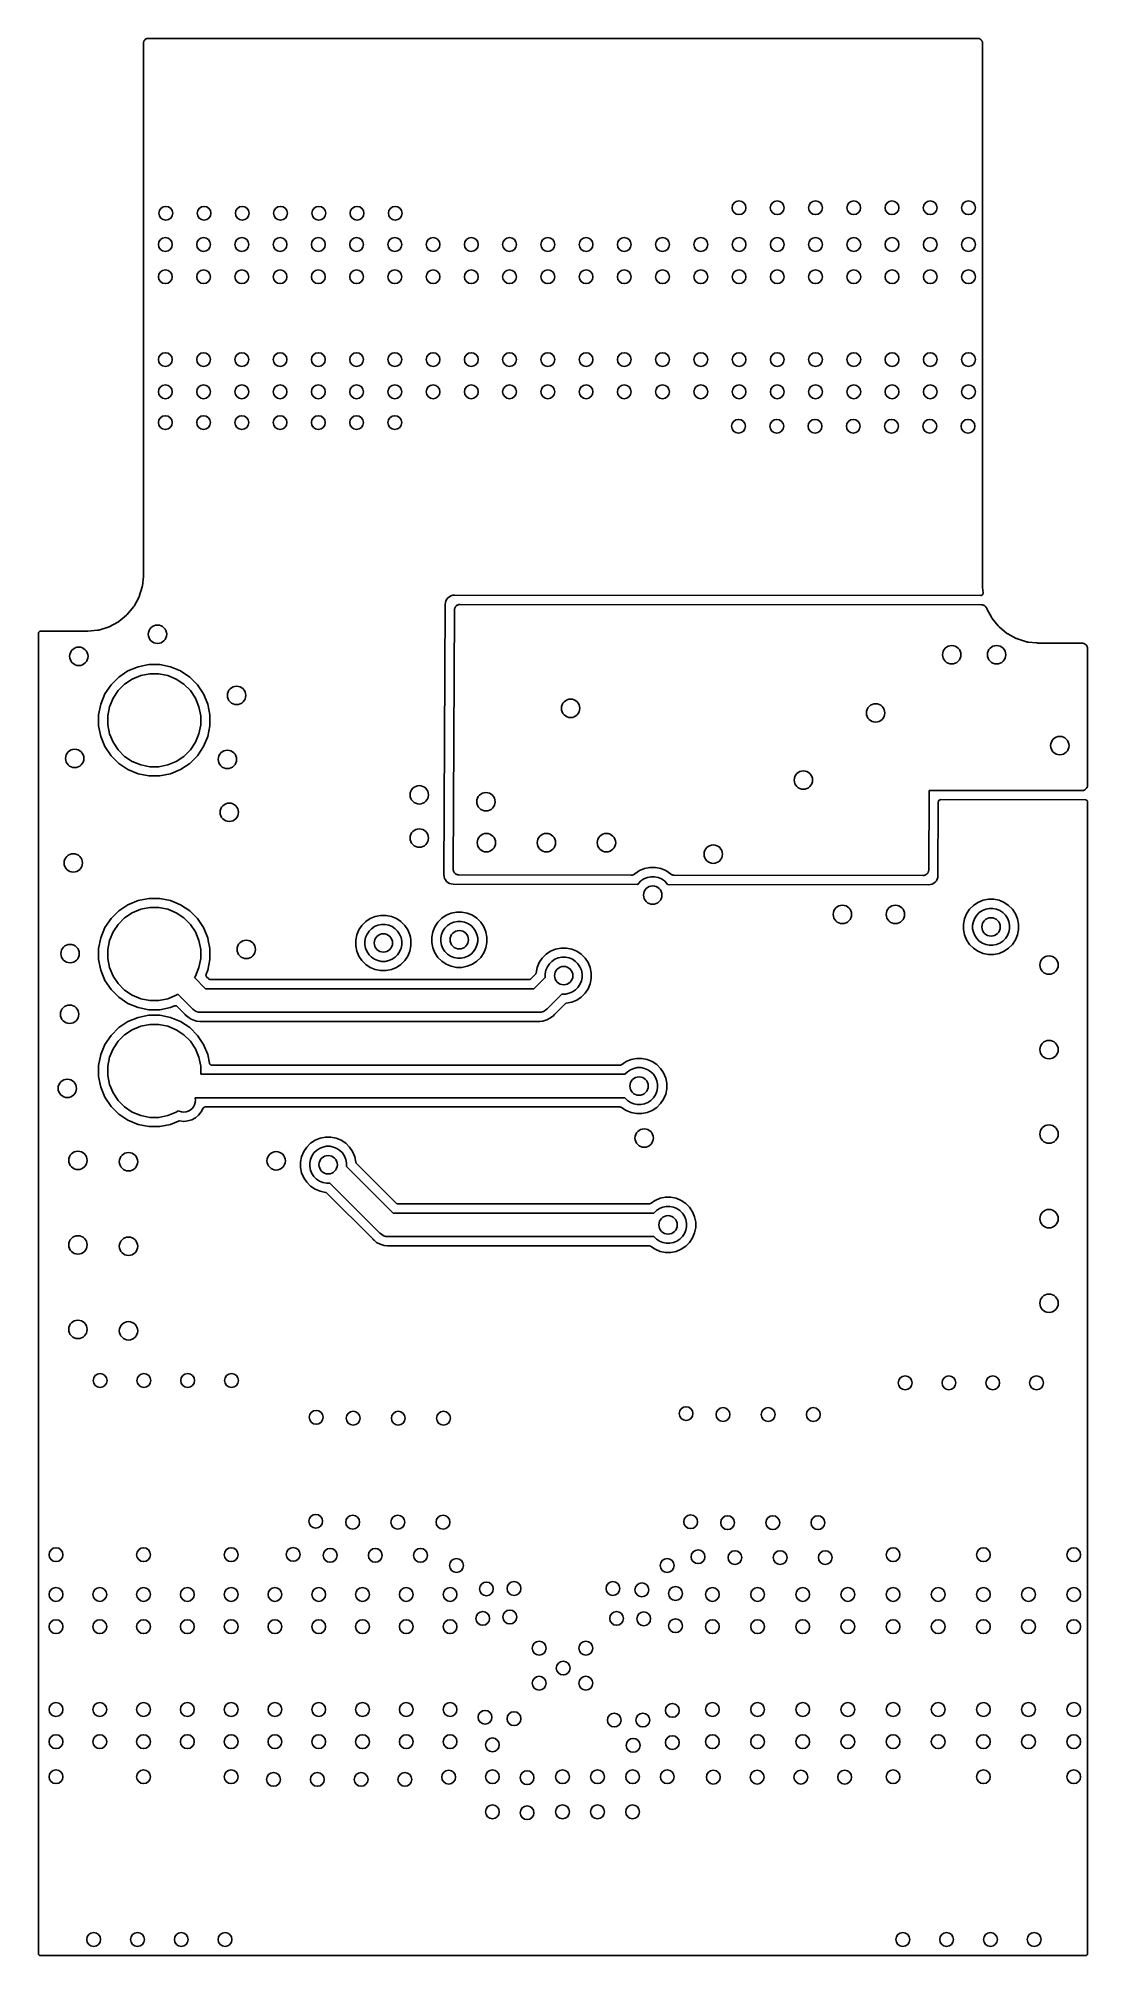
# Model space of a CAD drawing. Extents: x 5.16 to 6.06, y -3.88 to -2.24.
import ezdxf

# ---------------------------------------------------------------- set-up
doc = ezdxf.new("R2010")
doc.units = 0
doc.header["$MEASUREMENT"] = 0
doc.layers.add('BLACK', color=7, linetype='CONTINUOUS')

msp = doc.modelspace()

# ---------------------------------------------------------------- linework, layer by layer
at = {"layer": 'BLACK', "linetype": 'CONTINUOUS'}
for p, q in [((5.24722, -2.24624), (5.24723, -2.24614)), ((5.24722, -2.24627), (5.24722, -2.24624)), ((5.24722, -2.70201), (5.24722, -2.24627)), ((5.24723, -2.24603), (5.24725, -2.24591)), ((5.24723, -2.24614), (5.24723, -2.24603)), ((5.24725, -2.24589), (5.24727, -2.2458)), ((5.24725, -2.24591), (5.24725, -2.24589)), ((5.24727, -2.2458), (5.24729, -2.24564)), ((5.24729, -2.24561), (5.24733, -2.24545)), ((5.24729, -2.24564), (5.24729, -2.24561)), ((5.24733, -2.24545), (5.24736, -2.24528)), ((5.24736, -2.24528), (5.24747, -2.24491)), ((5.24747, -2.24491), (5.24748, -2.24488)), ((5.24748, -2.24488), (5.2475, -2.24482)), ((5.2475, -2.24482), (5.24752, -2.24475)), ((5.24752, -2.24475), (5.24756, -2.24465)), ((5.24756, -2.24465), (5.24757, -2.24463)), ((5.24757, -2.24463), (5.24762, -2.24453)), ((5.24762, -2.24453), (5.24766, -2.24443)), ((5.24766, -2.24443), (5.24767, -2.24442)), ((5.24767, -2.24442), (5.24784, -2.24408)), ((5.24784, -2.24408), (5.24785, -2.24408)), ((5.24785, -2.24408), (5.24786, -2.24406)), ((5.24785, -2.24408), (5.24785, -2.24408)), ((5.24785, -2.24408), (5.24785, -2.24408)), ((5.24786, -2.24406), (5.24796, -2.24391)), ((5.24796, -2.24391), (5.24806, -2.24376)), ((5.24806, -2.24376), (5.24807, -2.24375)), ((5.24807, -2.24375), (5.24808, -2.24374)), ((5.24808, -2.24374), (5.24812, -2.2437)), ((5.24812, -2.2437), (5.24827, -2.24352)), ((5.24827, -2.24352), (5.24828, -2.2435)), ((5.24828, -2.2435), (5.24835, -2.24343)), ((5.24835, -2.24343), (5.24841, -2.24336)), ((5.24841, -2.24336), (5.24843, -2.24334)), ((5.24843, -2.24334), (5.24845, -2.24332)), ((5.24845, -2.24332), (5.2485, -2.24329)), ((5.2485, -2.24329), (5.24854, -2.24324)), ((5.24854, -2.24324), (5.2487, -2.24311)), ((5.2487, -2.24311), (5.24872, -2.2431)), ((5.24872, -2.2431), (5.24881, -2.24304)), ((5.24881, -2.24304), (5.24889, -2.24297)), ((5.24889, -2.24297), (5.24894, -2.24294)), ((5.24894, -2.24294), (5.24896, -2.24292)), ((5.24896, -2.24292), (5.24936, -2.24267)), ((5.24896, -2.24292), (5.24896, -2.24292)), ((5.24896, -2.24292), (5.24896, -2.24292)), ((5.24936, -2.24267), (5.24939, -2.24265)), ((5.24939, -2.24265), (5.24943, -2.24263)), ((5.24943, -2.24263), (5.24947, -2.24261)), ((5.24947, -2.24261), (5.24952, -2.24258)), ((5.24952, -2.24258), (5.24955, -2.24257)), ((5.24955, -2.24257), (5.2496, -2.24254)), ((5.2496, -2.24254), (5.24966, -2.24251)), ((5.24966, -2.24251), (5.24967, -2.2425)), ((5.24967, -2.2425), (5.2497, -2.24249)), ((5.2497, -2.24249), (5.2498, -2.24246)), ((5.2498, -2.24246), (5.24991, -2.24242)), ((5.24991, -2.24242), (5.24992, -2.24241)), ((5.24992, -2.24241), (5.24992, -2.24241)), ((5.24992, -2.24241), (5.24992, -2.24241)), ((5.24992, -2.24241), (5.24992, -2.24241)), ((5.24992, -2.24241), (5.24994, -2.24241)), ((5.24994, -2.24241), (5.25001, -2.24239)), ((5.25001, -2.24239), (5.25007, -2.24238)), ((5.25007, -2.24238), (5.25009, -2.24237)), ((5.25009, -2.24237), (5.25032, -2.2423)), ((5.25032, -2.2423), (5.25035, -2.24229)), ((5.25035, -2.24229), (5.2505, -2.24227)), ((5.2505, -2.24227), (5.25065, -2.24223)), ((5.25065, -2.24223), (5.25101, -2.24219)), ((5.25101, -2.24219), (5.25103, -2.24219)), ((5.25103, -2.24219), (5.25114, -2.24218)), ((5.25114, -2.24218), (5.25125, -2.24217)), ((5.25125, -2.24217), (5.96116, -2.24217)), ((5.96116, -2.24217), (5.96119, -2.24217)), ((5.96119, -2.24217), (5.96129, -2.24219)), ((5.96129, -2.24219), (5.96139, -2.24219)), ((5.96139, -2.24219), (5.96151, -2.2422)), ((5.96151, -2.2422), (5.96154, -2.24221)), ((5.96154, -2.24221), (5.96162, -2.24222)), ((5.96162, -2.24222), (5.96178, -2.24224)), ((5.96178, -2.24224), (5.96181, -2.24224)), ((5.96181, -2.24224), (5.96198, -2.24228)), ((5.96198, -2.24228), (5.96214, -2.24231)), ((5.96214, -2.24231), (5.96252, -2.24242)), ((5.96252, -2.24242), (5.96255, -2.24243)), ((5.96255, -2.24243), (5.96261, -2.24245)), ((5.96261, -2.24245), (5.96267, -2.24247)), ((5.96267, -2.24247), (5.96277, -2.24251)), ((5.96277, -2.24251), (5.9628, -2.24252)), ((5.9628, -2.24252), (5.9629, -2.24257)), ((5.9629, -2.24257), (5.963, -2.24261)), ((5.963, -2.24261), (5.96301, -2.24262)), ((5.96301, -2.24262), (5.96334, -2.2428)), ((5.96334, -2.2428), (5.96334, -2.2428)), ((5.96334, -2.2428), (5.96334, -2.2428)), ((5.96334, -2.2428), (5.96334, -2.2428)), ((5.96334, -2.2428), (5.96337, -2.24281)), ((5.96337, -2.24281), (5.96351, -2.24291)), ((5.96351, -2.24291), (5.96366, -2.24301)), ((5.96366, -2.24301), (5.96367, -2.24302)), ((5.96367, -2.24302), (5.96368, -2.24303)), ((5.96368, -2.24303), (5.96372, -2.24307)), ((5.96372, -2.24307), (5.9639, -2.24322)), ((5.9639, -2.24322), (5.96393, -2.24324)), ((5.96393, -2.24324), (5.96399, -2.2433)), ((5.96399, -2.2433), (5.96407, -2.24337)), ((5.96407, -2.24337), (5.96409, -2.24339)), ((5.96409, -2.24339), (5.96411, -2.24341)), ((5.96411, -2.24341), (5.96414, -2.24345)), ((5.96414, -2.24345), (5.96418, -2.24349)), ((5.96418, -2.24349), (5.96431, -2.24365)), ((5.96431, -2.24365), (5.96433, -2.24367)), ((5.96433, -2.24367), (5.96439, -2.24376)), ((5.96439, -2.24376), (5.96446, -2.24384)), ((5.96446, -2.24384), (5.96449, -2.24389)), ((5.96449, -2.24389), (5.9645, -2.24391)), ((5.9645, -2.24391), (5.9645, -2.24391)), ((5.9645, -2.24391), (5.9645, -2.24391)), ((5.9645, -2.24391), (5.96476, -2.24431)), ((5.96476, -2.24431), (5.96477, -2.24434)), ((5.96477, -2.24434), (5.96479, -2.24438)), ((5.96479, -2.24438), (5.96482, -2.24442)), ((5.96482, -2.24442), (5.96485, -2.24447)), ((5.96485, -2.24447), (5.96486, -2.2445)), ((5.96486, -2.2445), (5.96488, -2.24456)), ((5.96488, -2.24456), (5.96491, -2.24461)), ((5.96491, -2.24461), (5.96492, -2.24463)), ((5.96492, -2.24463), (5.96493, -2.24465)), ((5.96493, -2.24465), (5.96497, -2.24476)), ((5.96497, -2.24476), (5.96501, -2.24486)), ((5.96501, -2.24486), (5.96501, -2.24487)), ((5.96501, -2.24487), (5.96501, -2.24487)), ((5.96501, -2.24487), (5.96501, -2.24487)), ((5.96501, -2.24487), (5.96501, -2.24487)), ((5.96501, -2.24487), (5.96502, -2.24489)), ((5.96502, -2.24489), (5.96503, -2.24496)), ((5.96503, -2.24496), (5.96505, -2.24502)), ((5.96505, -2.24502), (5.96505, -2.24504)), ((5.96505, -2.24504), (5.96512, -2.24528)), ((5.96512, -2.24528), (5.96513, -2.2453)), ((5.96513, -2.2453), (5.96516, -2.24545)), ((5.96516, -2.24545), (5.96519, -2.2456)), ((5.96519, -2.2456), (5.96524, -2.24596)), ((5.96524, -2.24596), (5.96524, -2.24599)), ((5.96524, -2.24599), (5.96524, -2.24609)), ((5.96524, -2.24609), (5.96525, -2.2462)), ((5.96525, -2.2462), (5.96525, -2.71125)), ((5.24629, -2.71076), (5.24714, -2.70279)), ((5.24714, -2.70276), (5.24715, -2.70273)), ((5.24714, -2.70279), (5.24714, -2.70276)), ((5.24715, -2.70273), (5.24722, -2.70201)), ((5.2392, -2.72801), (5.24324, -2.72055)), ((5.24324, -2.72055), (5.24341, -2.72015)), ((5.24341, -2.72015), (5.24342, -2.72012)), ((5.24342, -2.72012), (5.24359, -2.71973)), ((5.24342, -2.72012), (5.24342, -2.72012)), ((5.24359, -2.71973), (5.24611, -2.71164)), ((5.24611, -2.71164), (5.2462, -2.71121)), ((5.2462, -2.71118), (5.24629, -2.71076)), ((5.2462, -2.71121), (5.2462, -2.71118)), ((5.2462, -2.71118), (5.2462, -2.71118)), ((5.50608, -2.72346), (5.50562, -2.72493)), ((5.50681, -2.7221), (5.50608, -2.72346)), ((5.5078, -2.72091), (5.50681, -2.7221)), ((5.50899, -2.71994), (5.5078, -2.72091)), ((5.51036, -2.71922), (5.50899, -2.71994)), ((5.51184, -2.71878), (5.51036, -2.71922)), ((5.51343, -2.71863), (5.51184, -2.71878)), ((5.96378, -2.71894), (5.51343, -2.71863)), ((5.96387, -2.71893), (5.96378, -2.71894)), ((5.96395, -2.71893), (5.96387, -2.71893)), ((5.96406, -2.71891), (5.96395, -2.71893)), ((5.96416, -2.7189), (5.96406, -2.71891)), ((5.96424, -2.71887), (5.96416, -2.7189)), ((5.96433, -2.71886), (5.96424, -2.71887)), ((5.96443, -2.71882), (5.96433, -2.71886)), ((5.96453, -2.71879), (5.96443, -2.71882)), ((5.96461, -2.71875), (5.96453, -2.71879)), ((5.96469, -2.71871), (5.96461, -2.71875)), ((5.96477, -2.71866), (5.96469, -2.71871)), ((5.96487, -2.71861), (5.96477, -2.71866)), ((5.96494, -2.71855), (5.96487, -2.71861)), ((5.96501, -2.7185), (5.96494, -2.71855)), ((5.96508, -2.71843), (5.96501, -2.7185)), ((5.96516, -2.71836), (5.96508, -2.71843)), ((5.96522, -2.7183), (5.96516, -2.71836)), ((5.96528, -2.71823), (5.96522, -2.7183)), ((5.96525, -2.71125), (5.96525, -2.71126)), ((5.96525, -2.71126), (5.96525, -2.71126)), ((5.96525, -2.71126), (5.96525, -2.71146)), ((5.96525, -2.71146), (5.96527, -2.71162)), ((5.96527, -2.71162), (5.96527, -2.71165)), ((5.96527, -2.71165), (5.96527, -2.71174)), ((5.96527, -2.71174), (5.96527, -2.71183)), ((5.96527, -2.71183), (5.96527, -2.71199)), ((5.96527, -2.71199), (5.96574, -2.71678)), ((5.96534, -2.71815), (5.96528, -2.71823)), ((5.96541, -2.71807), (5.96534, -2.71815)), ((5.96545, -2.71799), (5.96541, -2.71807)), ((5.9655, -2.71792), (5.96545, -2.71799)), ((5.96554, -2.71782), (5.9655, -2.71792)), ((5.96559, -2.71773), (5.96554, -2.71782)), ((5.96562, -2.71765), (5.96559, -2.71773)), ((5.96565, -2.71756), (5.96562, -2.71765)), ((5.96568, -2.71746), (5.96565, -2.71756)), ((5.96571, -2.71736), (5.96568, -2.71746)), ((5.96572, -2.71727), (5.96571, -2.71736)), ((5.96573, -2.71719), (5.96572, -2.71727)), ((5.96574, -2.71708), (5.96573, -2.71719)), ((5.96574, -2.71678), (5.96574, -2.7168)), ((5.96574, -2.7168), (5.96574, -2.71689)), ((5.96574, -2.71689), (5.96575, -2.71698)), ((5.96575, -2.71698), (5.96574, -2.71708)), ((5.22606, -2.74125), (5.23264, -2.7359)), ((5.23264, -2.7359), (5.23295, -2.73559)), ((5.23295, -2.73559), (5.23297, -2.73557)), ((5.23297, -2.73557), (5.23328, -2.73527)), ((5.23297, -2.73557), (5.23297, -2.73557)), ((5.23328, -2.73527), (5.23869, -2.72875)), ((5.23869, -2.72875), (5.23894, -2.72838)), ((5.23894, -2.72838), (5.23895, -2.72836)), ((5.23895, -2.72836), (5.2392, -2.72801)), ((5.50545, -2.72656), (5.50426, -2.95786)), ((5.50562, -2.72493), (5.50545, -2.72656)), ((5.51216, -2.95298), (5.5133, -2.73148)), ((5.5133, -2.73141), (5.51336, -2.73096)), ((5.5133, -2.73147), (5.5133, -2.73141)), ((5.5133, -2.73148), (5.5133, -2.73147)), ((5.5133, -2.73147), (5.5133, -2.73147)), ((5.5133, -2.73147), (5.5133, -2.73147)), ((5.51336, -2.73096), (5.51341, -2.7305)), ((5.51341, -2.73047), (5.51342, -2.73044)), ((5.51341, -2.7305), (5.51341, -2.73047)), ((5.51342, -2.73044), (5.51356, -2.73001)), ((5.51356, -2.73001), (5.5137, -2.72957)), ((5.5137, -2.72957), (5.51371, -2.72954)), ((5.51371, -2.72954), (5.51372, -2.72951)), ((5.51372, -2.72951), (5.51394, -2.72911)), ((5.51394, -2.72911), (5.51416, -2.72871)), ((5.51416, -2.72871), (5.51418, -2.72869)), ((5.51418, -2.72869), (5.51419, -2.72866)), ((5.51419, -2.72866), (5.51449, -2.72831)), ((5.51449, -2.72831), (5.51478, -2.72796)), ((5.51478, -2.72796), (5.51481, -2.72794)), ((5.51481, -2.72794), (5.51482, -2.72792)), ((5.51482, -2.72792), (5.51518, -2.72763)), ((5.51518, -2.72763), (5.51554, -2.72734)), ((5.51554, -2.72734), (5.51556, -2.72733)), ((5.51556, -2.72733), (5.51559, -2.72731)), ((5.51559, -2.72731), (5.516, -2.7271)), ((5.516, -2.7271), (5.5164, -2.72688)), ((5.5164, -2.72688), (5.51643, -2.72688)), ((5.51643, -2.72688), (5.51645, -2.72686)), ((5.51645, -2.72686), (5.51689, -2.72673)), ((5.51689, -2.72673), (5.51734, -2.7266)), ((5.51734, -2.7266), (5.51736, -2.7266)), ((5.51736, -2.7266), (5.51739, -2.72659)), ((5.51739, -2.72659), (5.51785, -2.72655)), ((5.51785, -2.72655), (5.51831, -2.72651)), ((5.51831, -2.72651), (5.96429, -2.72681)), ((5.96429, -2.72681), (5.96436, -2.72681)), ((5.96436, -2.72681), (5.96438, -2.72681)), ((5.96438, -2.72681), (5.9644, -2.72681)), ((5.9644, -2.72681), (5.96486, -2.72687)), ((5.96486, -2.72687), (5.96533, -2.72692)), ((5.96533, -2.72692), (5.96535, -2.72692)), ((5.96535, -2.72692), (5.96537, -2.72693)), ((5.96537, -2.72693), (5.96581, -2.72707)), ((5.96581, -2.72707), (5.96626, -2.72722)), ((5.96626, -2.72722), (5.96628, -2.72722)), ((5.96628, -2.72722), (5.96629, -2.72723)), ((5.96629, -2.72723), (5.96671, -2.72746)), ((5.96671, -2.72746), (5.96712, -2.72769)), ((5.96712, -2.72769), (5.96713, -2.7277)), ((5.96713, -2.7277), (5.96715, -2.72771)), ((5.96715, -2.72771), (5.9675, -2.72801)), ((5.9675, -2.72801), (5.96786, -2.72831)), ((5.96786, -2.72831), (5.96787, -2.72833)), ((5.96787, -2.72833), (5.96789, -2.72834)), ((5.96789, -2.72834), (5.96818, -2.72871)), ((5.96818, -2.72871), (5.96847, -2.72907)), ((5.96847, -2.72907), (5.96848, -2.72909)), ((5.96848, -2.72909), (5.96849, -2.72911)), ((5.96849, -2.72911), (5.96871, -2.72952)), ((5.96871, -2.72952), (5.96893, -2.72994)), ((5.96893, -2.72994), (5.96893, -2.72996)), ((5.96893, -2.72996), (5.96894, -2.72997)), ((5.96894, -2.72997), (5.9691, -2.73037)), ((5.9691, -2.73037), (5.97294, -2.73761)), ((5.97294, -2.73761), (5.97325, -2.73808)), ((5.97325, -2.73808), (5.97329, -2.73814)), ((5.97329, -2.73814), (5.97329, -2.73814)), ((5.97329, -2.73814), (5.97358, -2.7386)), ((5.97358, -2.7386), (5.97875, -2.74495)), ((5.15722, -2.75144), (5.15724, -2.75125)), ((5.15722, -2.75145), (5.15722, -2.75144)), ((5.15722, -2.75145), (5.15722, -2.75145)), ((5.15722, -2.75145), (5.15722, -2.75145)), ((5.15722, -2.75146), (5.15722, -2.75145)), ((5.15722, -3.88087), (5.15722, -2.75146)), ((5.15724, -2.75125), (5.15726, -2.75107)), ((5.15726, -2.75106), (5.15732, -2.75088)), ((5.15726, -2.75107), (5.15726, -2.75106)), ((5.15726, -2.75106), (5.15726, -2.75106)), ((5.15732, -2.75088), (5.15737, -2.7507)), ((5.15737, -2.7507), (5.15738, -2.7507)), ((5.15738, -2.75069), (5.15747, -2.75053)), ((5.15738, -2.7507), (5.15738, -2.75069)), ((5.15747, -2.75053), (5.15756, -2.75036)), ((5.15756, -2.75036), (5.15757, -2.75035)), ((5.15756, -2.75036), (5.15756, -2.75036)), ((5.15757, -2.75035), (5.15768, -2.75021)), ((5.15768, -2.75021), (5.1578, -2.75007)), ((5.1578, -2.75007), (5.15781, -2.75006)), ((5.15781, -2.75006), (5.15796, -2.74994)), ((5.15781, -2.75006), (5.15781, -2.75006)), ((5.15796, -2.74994), (5.1581, -2.74982)), ((5.1581, -2.74982), (5.15811, -2.74982)), ((5.15811, -2.74982), (5.15828, -2.74973)), ((5.15811, -2.74982), (5.15811, -2.74982)), ((5.15828, -2.74973), (5.15844, -2.74964)), ((5.15844, -2.74964), (5.15845, -2.74964)), ((5.15845, -2.74964), (5.15863, -2.74959)), ((5.15845, -2.74964), (5.15845, -2.74964)), ((5.15863, -2.74959), (5.15881, -2.74953)), ((5.15881, -2.74953), (5.15881, -2.74953)), ((5.15881, -2.74953), (5.15882, -2.74953)), ((5.15882, -2.74953), (5.159, -2.74951)), ((5.159, -2.74951), (5.15919, -2.7495)), ((5.15919, -2.7495), (5.19882, -2.74949)), ((5.19882, -2.74949), (5.19883, -2.74949)), ((5.19883, -2.74949), (5.19883, -2.74949)), ((5.19883, -2.74949), (5.19903, -2.7495)), ((5.19903, -2.7495), (5.19919, -2.74948)), ((5.19919, -2.74948), (5.19922, -2.74948)), ((5.19922, -2.74948), (5.19931, -2.74948)), ((5.19931, -2.74948), (5.1994, -2.74947)), ((5.1994, -2.74947), (5.19956, -2.74947)), ((5.19956, -2.74947), (5.20799, -2.74866)), ((5.20799, -2.74866), (5.20842, -2.74857)), ((5.20842, -2.74857), (5.20845, -2.74857)), ((5.20845, -2.74857), (5.20887, -2.74849)), ((5.20845, -2.74857), (5.20845, -2.74857)), ((5.20887, -2.74849), (5.21699, -2.74605)), ((5.21699, -2.74605), (5.2174, -2.74588)), ((5.2174, -2.74588), (5.21742, -2.74587)), ((5.21742, -2.74587), (5.21782, -2.74571)), ((5.21742, -2.74587), (5.21742, -2.74587)), ((5.21782, -2.74571), (5.22531, -2.74174)), ((5.22531, -2.74174), (5.22568, -2.7415)), ((5.22568, -2.7415), (5.2257, -2.74148)), ((5.2257, -2.74148), (5.22606, -2.74125)), ((5.97875, -2.74495), (5.97915, -2.74536)), ((5.97915, -2.74536), (5.9792, -2.74541)), ((5.9792, -2.74541), (5.9792, -2.74541)), ((5.9792, -2.74541), (5.97957, -2.74579)), ((5.97957, -2.74579), (5.98589, -2.75103)), ((5.98589, -2.75103), (5.98635, -2.75134)), ((5.98635, -2.75134), (5.98641, -2.75138)), ((5.98641, -2.75138), (5.98641, -2.75138)), ((5.98641, -2.75138), (5.98685, -2.75169)), ((5.98685, -2.75169), (5.99406, -2.7556)), ((5.99406, -2.7556), (5.99458, -2.75582)), ((5.99458, -2.75582), (5.99465, -2.75584)), ((5.99465, -2.75584), (5.99465, -2.75584)), ((5.99465, -2.75584), (5.99465, -2.75584)), ((5.99465, -2.75584), (5.99514, -2.75606)), ((5.99514, -2.75606), (6.00297, -2.75849)), ((6.00297, -2.75849), (6.00352, -2.75861)), ((6.00352, -2.75861), (6.00359, -2.75862)), ((6.00359, -2.75862), (6.00359, -2.75862)), ((6.00359, -2.75862), (6.00412, -2.75874)), ((6.00412, -2.75874), (6.01167, -2.75954)), ((6.01167, -2.75954), (6.01174, -2.75955)), ((6.01174, -2.75955), (6.01179, -2.75956)), ((6.01179, -2.75956), (6.01274, -2.75965)), ((6.01274, -2.75965), (6.05025, -2.75965)), ((6.05025, -2.75965), (6.05029, -2.75965)), ((6.05029, -2.75965), (6.05029, -2.75965)), ((6.05029, -2.75965), (6.05029, -2.75965)), ((6.05029, -2.75965), (6.05032, -2.75965)), ((6.05032, -2.75965), (6.05079, -2.75971)), ((6.05079, -2.75971), (6.05126, -2.75976)), ((6.05126, -2.75976), (6.05127, -2.75976)), ((6.05127, -2.75976), (6.05129, -2.75976)), ((6.05129, -2.75976), (6.05174, -2.7599)), ((6.05174, -2.7599), (6.05219, -2.76004)), ((6.05219, -2.76004), (6.05221, -2.76005)), ((6.05221, -2.76005), (6.05222, -2.76006)), ((6.05222, -2.76006), (6.05263, -2.76028)), ((6.05263, -2.76028), (6.05305, -2.76051)), ((6.05305, -2.76051), (6.05306, -2.76052)), ((6.05306, -2.76052), (6.05308, -2.76053)), ((6.05308, -2.76053), (6.05344, -2.76083)), ((6.05344, -2.76083), (6.0538, -2.76113)), ((6.0538, -2.76113), (6.05381, -2.76114)), ((6.05381, -2.76114), (6.05382, -2.76116)), ((6.05382, -2.76116), (6.05412, -2.76152)), ((6.05412, -2.76152), (6.05442, -2.76189)), ((6.05442, -2.76189), (6.05443, -2.7619)), ((6.05443, -2.7619), (6.05444, -2.76192)), ((6.05444, -2.76192), (6.05465, -2.76233)), ((6.05465, -2.76233), (6.05488, -2.76275)), ((6.05488, -2.76275), (6.05488, -2.76276)), ((6.05488, -2.76276), (6.05489, -2.76278)), ((6.05489, -2.76278), (6.05502, -2.76323)), ((6.05502, -2.76323), (6.05516, -2.76368)), ((6.05516, -2.76368), (6.05516, -2.7637)), ((6.05516, -2.7637), (6.05516, -2.76372)), ((6.05516, -2.76372), (6.05521, -2.76419)), ((6.05521, -2.76419), (6.05525, -2.76465)), ((6.05525, -2.76465), (6.05525, -2.8809)), ((5.22607, -2.78871), (5.21943, -2.79535)), ((5.23387, -2.7835), (5.22607, -2.78871)), ((5.24254, -2.77991), (5.23387, -2.7835)), ((5.2376, -2.79048), (5.24483, -2.78748)), ((5.25174, -2.77808), (5.24254, -2.77991)), ((5.24483, -2.78748), (5.25252, -2.78595)), ((5.26113, -2.77808), (5.25174, -2.77808)), ((5.25252, -2.78595), (5.26035, -2.78595)), ((5.26035, -2.78595), (5.26803, -2.78748)), ((5.27033, -2.77991), (5.26113, -2.77808)), ((5.26803, -2.78748), (5.27527, -2.79048)), ((5.279, -2.7835), (5.27033, -2.77991)), ((5.2868, -2.78871), (5.279, -2.7835)), ((5.29344, -2.79535), (5.2868, -2.78871)), ((5.21422, -2.80315), (5.21063, -2.81182)), ((5.21943, -2.79535), (5.21422, -2.80315)), ((5.2212, -2.80688), (5.22555, -2.80037)), ((5.22555, -2.80037), (5.23109, -2.79483)), ((5.23109, -2.79483), (5.2376, -2.79048)), ((5.27527, -2.79048), (5.28178, -2.79483)), ((5.28178, -2.79483), (5.28732, -2.80037)), ((5.28732, -2.80037), (5.29167, -2.80688)), ((5.29865, -2.80315), (5.29344, -2.79535)), ((5.30224, -2.81182), (5.29865, -2.80315)), ((5.21063, -2.81182), (5.2088, -2.82102)), ((5.2088, -2.82102), (5.2088, -2.83041)), ((5.21667, -2.8218), (5.2182, -2.81412)), ((5.21667, -2.82963), (5.21667, -2.8218)), ((5.2182, -2.81412), (5.2212, -2.80688)), ((5.29167, -2.80688), (5.29467, -2.81412)), ((5.29467, -2.81412), (5.2962, -2.8218)), ((5.2962, -2.8218), (5.2962, -2.82963)), ((5.30407, -2.82102), (5.30224, -2.81182)), ((5.30407, -2.83041), (5.30407, -2.82102)), ((5.2088, -2.83041), (5.21063, -2.83961)), ((5.2182, -2.83732), (5.21667, -2.82963)), ((5.2212, -2.84455), (5.2182, -2.83732)), ((5.29467, -2.83732), (5.29167, -2.84455)), ((5.2962, -2.82963), (5.29467, -2.83732)), ((5.30224, -2.83961), (5.30407, -2.83041)), ((5.21063, -2.83961), (5.21422, -2.84828)), ((5.21422, -2.84828), (5.21943, -2.85608)), ((5.22555, -2.85106), (5.2212, -2.84455)), ((5.23109, -2.8566), (5.22555, -2.85106)), ((5.28732, -2.85106), (5.28178, -2.8566)), ((5.29167, -2.84455), (5.28732, -2.85106)), ((5.29344, -2.85608), (5.29865, -2.84828)), ((5.29865, -2.84828), (5.30224, -2.83961)), ((5.21943, -2.85608), (5.22607, -2.86272)), ((5.22607, -2.86272), (5.23387, -2.86793)), ((5.2376, -2.86095), (5.23109, -2.8566)), ((5.23387, -2.86793), (5.24254, -2.87152)), ((5.24483, -2.86395), (5.2376, -2.86095)), ((5.25252, -2.86548), (5.24483, -2.86395)), ((5.26035, -2.86548), (5.25252, -2.86548)), ((5.26803, -2.86395), (5.26035, -2.86548)), ((5.27527, -2.86095), (5.26803, -2.86395)), ((5.27033, -2.87152), (5.279, -2.86793)), ((5.28178, -2.8566), (5.27527, -2.86095)), ((5.279, -2.86793), (5.2868, -2.86272)), ((5.2868, -2.86272), (5.29344, -2.85608)), ((5.24254, -2.87152), (5.25174, -2.87335)), ((5.25174, -2.87335), (5.26113, -2.87335)), ((5.26113, -2.87335), (5.27033, -2.87152)), ((5.91962, -2.886), (5.91926, -2.95361)), ((5.91964, -2.88578), (5.91962, -2.886)), ((5.91986, -2.88576), (5.91964, -2.88578)), ((6.05025, -2.8859), (5.91986, -2.88576)), ((6.05072, -2.88586), (6.05025, -2.8859)), ((6.05119, -2.88581), (6.05072, -2.88586)), ((6.0512, -2.88581), (6.05119, -2.88581)), ((6.05122, -2.88581), (6.0512, -2.88581)), ((6.05167, -2.88567), (6.05122, -2.88581)), ((6.05213, -2.88554), (6.05167, -2.88567)), ((6.05214, -2.88553), (6.05213, -2.88554)), ((6.05215, -2.88553), (6.05214, -2.88553)), ((6.05257, -2.88531), (6.05215, -2.88553)), ((6.05299, -2.88509), (6.05257, -2.88531)), ((6.053, -2.88508), (6.05299, -2.88509)), ((6.05301, -2.88507), (6.053, -2.88508)), ((6.05338, -2.88477), (6.05301, -2.88507)), ((6.05375, -2.88448), (6.05338, -2.88477)), ((6.05376, -2.88446), (6.05375, -2.88448)), ((6.05377, -2.88445), (6.05376, -2.88446)), ((6.05407, -2.88409), (6.05377, -2.88445)), ((6.05438, -2.88373), (6.05407, -2.88409)), ((6.05439, -2.88371), (6.05438, -2.88373)), ((6.05462, -2.88329), (6.05439, -2.8837)), ((6.05439, -2.8837), (6.05439, -2.88371)), ((6.05485, -2.88287), (6.05462, -2.88329)), ((6.05486, -2.88285), (6.05485, -2.88286)), ((6.05485, -2.88286), (6.05485, -2.88287)), ((6.055, -2.8824), (6.05486, -2.88285)), ((6.05514, -2.88194), (6.055, -2.8824)), ((6.05515, -2.88191), (6.05514, -2.88193)), ((6.05514, -2.88193), (6.05514, -2.88194)), ((6.0552, -2.88145), (6.05515, -2.88191)), ((6.05525, -2.88097), (6.0552, -2.88145)), ((6.05525, -2.8809), (6.05525, -2.88094)), ((6.05525, -2.88094), (6.05525, -2.88094)), ((6.05525, -2.88094), (6.05525, -2.88094)), ((6.05525, -2.88094), (6.05525, -2.88097)), ((5.92711, -2.95853), (5.92744, -2.8956)), ((5.92744, -2.89557), (5.92746, -2.89539)), ((5.92744, -2.89559), (5.92744, -2.89557)), ((5.92744, -2.8956), (5.92744, -2.89559)), ((5.92744, -2.89559), (5.92744, -2.89559)), ((5.92744, -2.89559), (5.92744, -2.89559)), ((5.92746, -2.89539), (5.92748, -2.89521)), ((5.92748, -2.89519), (5.92754, -2.89502)), ((5.92748, -2.8952), (5.92748, -2.89519)), ((5.92748, -2.89521), (5.92748, -2.8952)), ((5.92754, -2.89502), (5.92759, -2.89484)), ((5.92759, -2.89484), (5.9276, -2.89483)), ((5.9276, -2.89482), (5.92769, -2.89467)), ((5.9276, -2.89483), (5.9276, -2.89482)), ((5.92769, -2.89467), (5.92778, -2.89451)), ((5.92778, -2.8945), (5.92779, -2.89449)), ((5.92778, -2.89451), (5.92778, -2.8945)), ((5.92779, -2.89449), (5.9279, -2.89435)), ((5.9279, -2.89435), (5.92802, -2.89421)), ((5.92802, -2.89421), (5.92803, -2.8942)), ((5.92803, -2.8942), (5.92804, -2.8942)), ((5.92804, -2.8942), (5.92818, -2.89408)), ((5.92818, -2.89408), (5.92832, -2.89397)), ((5.92832, -2.89397), (5.92833, -2.89396)), ((5.92833, -2.89396), (5.92834, -2.89396)), ((5.92834, -2.89396), (5.9285, -2.89387)), ((5.9285, -2.89387), (5.92866, -2.89379)), ((5.92866, -2.89379), (5.92867, -2.89379)), ((5.92867, -2.89379), (5.92868, -2.89378)), ((5.92868, -2.89378), (5.92885, -2.89373)), ((5.92885, -2.89373), (5.92903, -2.89368)), ((5.92903, -2.89368), (5.92904, -2.89368)), ((5.92904, -2.89368), (5.92905, -2.89367)), ((5.92905, -2.89367), (5.92923, -2.89366)), ((5.92923, -2.89366), (5.92941, -2.89364)), ((5.92941, -2.89364), (6.05329, -2.89378)), ((6.05329, -2.89378), (6.0533, -2.89378)), ((6.0533, -2.89378), (6.0533, -2.89378)), ((6.0533, -2.89378), (6.0533, -2.89378)), ((6.0533, -2.89378), (6.05331, -2.89378)), ((6.05331, -2.89378), (6.05349, -2.8938)), ((6.05349, -2.8938), (6.05368, -2.89382)), ((6.05368, -2.89382), (6.05369, -2.89382)), ((6.05369, -2.89382), (6.0537, -2.89382)), ((6.0537, -2.89382), (6.05387, -2.89388)), ((6.05387, -2.89388), (6.05405, -2.89393)), ((6.05405, -2.89393), (6.05405, -2.89394)), ((6.05405, -2.89394), (6.05406, -2.89394)), ((6.05406, -2.89394), (6.05422, -2.89403)), ((6.05422, -2.89403), (6.05438, -2.89412)), ((6.05438, -2.89412), (6.05439, -2.89412)), ((6.05439, -2.89412), (6.0544, -2.89413)), ((6.0544, -2.89413), (6.05454, -2.89424)), ((6.05454, -2.89424), (6.05468, -2.89436)), ((6.05468, -2.89436), (6.05469, -2.89437)), ((6.05469, -2.89437), (6.05469, -2.89437)), ((6.05469, -2.89437), (6.05481, -2.89452)), ((6.05481, -2.89452), (6.05492, -2.89466)), ((6.05492, -2.89466), (6.05493, -2.89467)), ((6.05493, -2.89467), (6.05493, -2.89467)), ((6.05493, -2.89467), (6.05502, -2.89484)), ((6.05502, -2.89484), (6.0551, -2.895)), ((6.0551, -2.895), (6.05511, -2.89501)), ((6.05511, -2.89501), (6.05511, -2.89501)), ((6.05511, -2.89501), (6.05516, -2.89519)), ((6.05516, -2.89519), (6.05521, -2.89537)), ((6.05521, -2.89537), (6.05522, -2.89537)), ((6.05522, -2.89537), (6.05522, -2.89538)), ((6.05522, -2.89538), (6.05523, -2.89557)), ((6.05523, -2.89557), (6.05525, -2.89575)), ((6.05525, -2.89575), (6.05525, -3.88087)), ((5.51221, -2.95345), (5.51216, -2.95298)), ((5.67612, -2.95261), (5.67182, -2.95439)), ((5.68068, -2.9517), (5.67612, -2.95261)), ((5.68533, -2.9517), (5.68068, -2.9517)), ((5.6899, -2.95261), (5.68533, -2.9517)), ((5.6942, -2.95439), (5.6899, -2.95261)), ((5.50426, -2.95786), (5.50442, -2.95952)), ((5.50442, -2.95952), (5.50487, -2.961)), ((5.50487, -2.961), (5.50559, -2.96236)), ((5.50559, -2.96236), (5.50657, -2.96355)), ((5.50657, -2.96355), (5.50776, -2.96453)), ((5.50776, -2.96453), (5.50912, -2.96526)), ((5.50912, -2.96526), (5.51059, -2.96571)), ((5.51059, -2.96571), (5.51222, -2.96587)), ((5.51225, -2.95394), (5.51221, -2.95345)), ((5.51222, -2.96587), (5.67023, -2.9661)), ((5.51225, -2.95395), (5.51225, -2.95394)), ((5.51225, -2.95394), (5.51225, -2.95394)), ((5.51239, -2.95442), (5.51225, -2.95395)), ((5.51252, -2.95487), (5.51239, -2.95442)), ((5.51253, -2.95488), (5.51252, -2.95487)), ((5.51253, -2.95489), (5.51253, -2.95488)), ((5.51275, -2.95531), (5.51253, -2.95489)), ((5.51297, -2.95574), (5.51275, -2.95531)), ((5.51298, -2.95575), (5.51297, -2.95574)), ((5.51328, -2.95612), (5.51298, -2.95575)), ((5.51298, -2.95575), (5.51298, -2.95575)), ((5.51358, -2.9565), (5.51328, -2.95612)), ((5.51359, -2.95651), (5.51358, -2.9565)), ((5.5136, -2.95651), (5.51359, -2.95651)), ((5.51397, -2.95682), (5.5136, -2.95651)), ((5.51433, -2.95713), (5.51397, -2.95682)), ((5.51434, -2.95713), (5.51433, -2.95713)), ((5.51434, -2.95714), (5.51434, -2.95713)), ((5.51477, -2.95737), (5.51434, -2.95714)), ((5.51519, -2.9576), (5.51477, -2.95737)), ((5.5152, -2.95761), (5.51519, -2.9576)), ((5.51519, -2.9576), (5.51519, -2.9576)), ((5.51566, -2.95775), (5.5152, -2.95761)), ((5.51612, -2.9579), (5.51566, -2.95775)), ((5.51613, -2.9579), (5.51612, -2.9579)), ((5.51612, -2.9579), (5.51612, -2.9579)), ((5.51661, -2.95795), (5.51613, -2.9579)), ((5.51708, -2.95801), (5.51661, -2.95795)), ((5.5171, -2.95801), (5.51708, -2.95801)), ((5.51715, -2.95801), (5.5171, -2.95801)), ((5.5171, -2.95801), (5.5171, -2.95801)), ((5.5171, -2.95801), (5.5171, -2.95801)), ((5.66462, -2.95822), (5.51715, -2.95801)), ((5.66509, -2.95818), (5.66462, -2.95822)), ((5.66555, -2.95814), (5.66509, -2.95818)), ((5.66557, -2.95813), (5.66555, -2.95814)), ((5.6656, -2.95813), (5.66557, -2.95813)), ((5.66604, -2.95799), (5.6656, -2.95813)), ((5.66649, -2.95786), (5.66604, -2.95799)), ((5.66651, -2.95785), (5.66649, -2.95786)), ((5.66653, -2.95785), (5.66651, -2.95785)), ((5.66694, -2.95763), (5.66653, -2.95785)), ((5.66736, -2.95741), (5.66694, -2.95763)), ((5.66737, -2.9574), (5.66736, -2.95741)), ((5.66739, -2.95739), (5.66737, -2.9574)), ((5.66769, -2.95715), (5.66739, -2.95739)), ((5.67182, -2.95439), (5.66769, -2.95715)), ((5.67023, -2.9661), (5.67078, -2.96528)), ((5.67078, -2.96528), (5.67297, -2.96309)), ((5.67297, -2.96309), (5.67555, -2.96137)), ((5.67555, -2.96137), (5.67841, -2.96018)), ((5.67841, -2.96018), (5.68146, -2.95957)), ((5.68146, -2.95957), (5.68456, -2.95957)), ((5.68456, -2.95957), (5.6876, -2.96018)), ((5.6876, -2.96018), (5.69047, -2.96137)), ((5.69047, -2.96137), (5.69305, -2.96309)), ((5.69305, -2.96309), (5.69524, -2.96528)), ((5.69826, -2.9571), (5.6942, -2.95439)), ((5.69524, -2.96528), (5.69581, -2.96614)), ((5.69581, -2.96614), (5.91913, -2.96646)), ((5.69861, -2.9574), (5.69826, -2.9571)), ((5.69863, -2.95741), (5.69861, -2.9574)), ((5.69866, -2.95743), (5.69863, -2.95741)), ((5.69906, -2.95765), (5.69866, -2.95743)), ((5.69946, -2.95787), (5.69906, -2.95765)), ((5.69949, -2.95788), (5.69946, -2.95787)), ((5.69952, -2.95789), (5.69949, -2.95788)), ((5.69995, -2.95802), (5.69952, -2.95789)), ((5.70039, -2.95816), (5.69995, -2.95802)), ((5.70042, -2.95817), (5.70039, -2.95816)), ((5.70045, -2.95818), (5.70042, -2.95817)), ((5.7009, -2.95822), (5.70045, -2.95818)), ((5.70136, -2.95827), (5.7009, -2.95822)), ((5.70142, -2.95827), (5.70136, -2.95827)), ((5.70143, -2.95827), (5.70142, -2.95827)), ((5.70142, -2.95827), (5.70142, -2.95827)), ((5.70142, -2.95827), (5.70142, -2.95827)), ((5.91425, -2.95858), (5.70143, -2.95827)), ((5.91471, -2.95854), (5.91425, -2.95858)), ((5.91517, -2.9585), (5.91471, -2.95854)), ((5.9152, -2.95849), (5.91517, -2.9585)), ((5.91523, -2.95849), (5.9152, -2.95849)), ((5.91567, -2.95836), (5.91523, -2.95849)), ((5.91611, -2.95823), (5.91567, -2.95836)), ((5.91613, -2.95822), (5.91611, -2.95823)), ((5.91616, -2.95821), (5.91613, -2.95822)), ((5.91657, -2.95799), (5.91616, -2.95821)), ((5.91698, -2.95778), (5.91657, -2.95799)), ((5.917, -2.95776), (5.91698, -2.95778)), ((5.91702, -2.95775), (5.917, -2.95776)), ((5.91738, -2.95746), (5.91702, -2.95775)), ((5.91774, -2.95717), (5.91738, -2.95746)), ((5.91776, -2.95715), (5.91774, -2.95717)), ((5.91778, -2.95714), (5.91776, -2.95715)), ((5.91807, -2.95678), (5.91778, -2.95714)), ((5.91837, -2.95643), (5.91807, -2.95678)), ((5.91838, -2.95641), (5.91837, -2.95643)), ((5.9184, -2.95639), (5.91838, -2.95641)), ((5.91862, -2.95598), (5.9184, -2.95639)), ((5.91885, -2.95558), (5.91862, -2.95598)), ((5.91887, -2.95553), (5.91885, -2.95555)), ((5.91885, -2.95555), (5.91885, -2.95558)), ((5.91901, -2.95509), (5.91887, -2.95553)), ((5.91915, -2.95465), (5.91901, -2.95509)), ((5.91913, -2.96646), (5.92073, -2.96631)), ((5.91916, -2.9546), (5.91915, -2.95462)), ((5.91915, -2.95462), (5.91915, -2.95465)), ((5.91921, -2.95414), (5.91916, -2.9546)), ((5.91926, -2.95368), (5.91921, -2.95414)), ((5.91926, -2.95361), (5.91926, -2.95362)), ((5.91926, -2.95362), (5.91926, -2.95363)), ((5.91926, -2.95363), (5.91926, -2.95363)), ((5.91926, -2.95363), (5.91926, -2.95368)), ((5.92073, -2.96631), (5.92221, -2.96587)), ((5.92221, -2.96587), (5.92357, -2.96515)), ((5.92357, -2.96515), (5.92477, -2.96418)), ((5.92477, -2.96418), (5.92575, -2.96299)), ((5.92575, -2.96299), (5.92648, -2.96164)), ((5.92648, -2.96164), (5.92694, -2.96017)), ((5.92694, -2.96017), (5.92711, -2.95853)), ((5.23387, -2.9835), (5.22607, -2.98871)), ((5.24254, -2.97991), (5.23387, -2.9835)), ((5.25174, -2.97808), (5.24254, -2.97991)), ((5.24483, -2.98748), (5.25252, -2.98595)), ((5.26113, -2.97808), (5.25174, -2.97808)), ((5.25252, -2.98595), (5.26035, -2.98595)), ((5.26035, -2.98595), (5.26803, -2.98748)), ((5.27033, -2.97991), (5.26113, -2.97808)), ((5.279, -2.9835), (5.27033, -2.97991)), ((5.2868, -2.98871), (5.279, -2.9835)), ((5.95752, -2.98414), (5.95423, -2.98743)), ((5.96139, -2.98155), (5.95752, -2.98414)), ((5.96569, -2.97977), (5.96139, -2.98155)), ((5.97025, -2.97887), (5.96569, -2.97977)), ((5.9749, -2.97887), (5.97025, -2.97887)), ((5.97947, -2.97977), (5.9749, -2.97887)), ((5.98376, -2.98155), (5.97947, -2.97977)), ((5.98763, -2.98414), (5.98376, -2.98155)), ((5.99092, -2.98743), (5.98763, -2.98414)), ((5.21943, -2.99535), (5.21422, -3.00315)), ((5.22607, -2.98871), (5.21943, -2.99535)), ((5.2212, -3.00688), (5.22555, -3.00037)), ((5.22555, -3.00037), (5.23109, -2.99483)), ((5.23109, -2.99483), (5.2376, -2.99048)), ((5.2376, -2.99048), (5.24483, -2.98748)), ((5.26803, -2.98748), (5.27527, -2.99048)), ((5.27527, -2.99048), (5.28178, -2.99483)), ((5.28178, -2.99483), (5.28732, -3.00037)), ((5.29344, -2.99535), (5.2868, -2.98871)), ((5.28732, -3.00037), (5.29167, -3.00688)), ((5.29865, -3.00315), (5.29344, -2.99535)), ((5.43415, -3.00121), (5.43156, -3.00508)), ((5.43744, -2.99792), (5.43415, -3.00121)), ((5.44131, -2.99533), (5.43744, -2.99792)), ((5.44561, -2.99355), (5.44131, -2.99533)), ((5.44246, -3.00404), (5.44504, -3.00231)), ((5.44504, -3.00231), (5.4479, -3.00112)), ((5.45017, -2.99265), (5.44561, -2.99355)), ((5.4479, -3.00112), (5.45095, -3.00052)), ((5.45482, -2.99265), (5.45017, -2.99265)), ((5.45095, -3.00052), (5.45405, -3.00052)), ((5.45405, -3.00052), (5.45709, -3.00112)), ((5.45939, -2.99355), (5.45482, -2.99265)), ((5.45709, -3.00112), (5.45996, -3.00231)), ((5.46369, -2.99533), (5.45939, -2.99355)), ((5.45996, -3.00231), (5.46254, -3.00404)), ((5.46755, -2.99792), (5.46369, -2.99533)), ((5.47084, -3.00121), (5.46755, -2.99792)), ((5.47343, -3.00508), (5.47084, -3.00121)), ((5.49652, -3.00232), (5.49474, -3.00662)), ((5.49911, -2.99845), (5.49652, -3.00232)), ((5.5024, -2.99516), (5.49911, -2.99845)), ((5.50627, -2.99258), (5.5024, -2.99516)), ((5.50522, -3.00347), (5.50742, -3.00128)), ((5.51057, -2.9908), (5.50627, -2.99258)), ((5.50742, -3.00128), (5.51, -2.99956)), ((5.51, -2.99956), (5.51286, -2.99837)), ((5.51513, -2.98989), (5.51057, -2.9908)), ((5.51286, -2.99837), (5.51591, -2.99776)), ((5.51978, -2.98989), (5.51513, -2.98989)), ((5.51591, -2.99776), (5.51901, -2.99776)), ((5.51901, -2.99776), (5.52205, -2.99837)), ((5.52435, -2.9908), (5.51978, -2.98989)), ((5.52205, -2.99837), (5.52492, -2.99956)), ((5.52865, -2.99258), (5.52435, -2.9908)), ((5.52492, -2.99956), (5.5275, -3.00128)), ((5.5275, -3.00128), (5.52969, -3.00347)), ((5.53252, -2.99516), (5.52865, -2.99258)), ((5.53581, -2.99845), (5.53252, -2.99516)), ((5.53755, -3.00106), (5.53581, -2.99845)), ((5.53839, -3.00232), (5.53755, -3.00106)), ((5.53755, -3.00106), (5.53755, -3.00106)), ((5.54017, -3.00662), (5.53839, -3.00232)), ((5.94986, -2.9956), (5.94895, -3.00016)), ((5.94895, -3.00016), (5.94895, -3.00481)), ((5.95164, -2.9913), (5.94986, -2.9956)), ((5.95423, -2.98743), (5.95164, -2.9913)), ((5.95683, -3.00094), (5.95743, -2.99789)), ((5.95683, -3.00404), (5.95683, -3.00094)), ((5.95743, -2.99789), (5.95862, -2.99503)), ((5.95862, -2.99503), (5.96034, -2.99245)), ((5.96034, -2.99245), (5.96254, -2.99026)), ((5.96254, -2.99026), (5.96512, -2.98853)), ((5.96512, -2.98853), (5.96798, -2.98735)), ((5.96798, -2.98735), (5.97102, -2.98674)), ((5.97102, -2.98674), (5.97413, -2.98674)), ((5.97413, -2.98674), (5.97717, -2.98735)), ((5.97717, -2.98735), (5.98003, -2.98853)), ((5.98003, -2.98853), (5.98261, -2.99026)), ((5.98261, -2.99026), (5.98481, -2.99245)), ((5.98481, -2.99245), (5.98653, -2.99503)), ((5.98653, -2.99503), (5.98772, -2.99789)), ((5.98772, -2.99789), (5.98832, -3.00094)), ((5.98832, -3.00094), (5.98832, -3.00404)), ((5.99351, -2.9913), (5.99092, -2.98743)), ((5.99529, -2.9956), (5.99351, -2.9913)), ((5.9962, -3.00016), (5.99529, -2.9956)), ((5.9962, -3.00481), (5.9962, -3.00016)), ((5.21063, -3.01182), (5.2088, -3.02102)), ((5.21422, -3.00315), (5.21063, -3.01182)), ((5.21667, -3.0218), (5.2182, -3.01412)), ((5.2182, -3.01412), (5.2212, -3.00688)), ((5.29167, -3.00688), (5.29467, -3.01412)), ((5.29467, -3.01412), (5.2962, -3.0218)), ((5.30224, -3.01182), (5.29865, -3.00315)), ((5.3027, -3.01413), (5.30224, -3.01182)), ((5.30407, -3.02102), (5.3027, -3.01413)), ((5.42978, -3.00938), (5.42887, -3.01394)), ((5.42887, -3.01394), (5.42887, -3.01859)), ((5.42887, -3.01859), (5.42978, -3.02316)), ((5.43156, -3.00508), (5.42978, -3.00938)), ((5.43675, -3.01472), (5.43735, -3.01167)), ((5.43675, -3.01782), (5.43675, -3.01472)), ((5.43735, -3.02086), (5.43675, -3.01782)), ((5.43735, -3.01167), (5.43854, -3.00881)), ((5.43854, -3.00881), (5.44026, -3.00623)), ((5.44026, -3.00623), (5.44246, -3.00404)), ((5.46254, -3.00404), (5.46473, -3.00623)), ((5.46473, -3.00623), (5.46645, -3.00881)), ((5.46645, -3.00881), (5.46764, -3.01167)), ((5.46764, -3.01167), (5.46824, -3.01472)), ((5.46824, -3.01782), (5.46764, -3.02086)), ((5.46824, -3.01472), (5.46824, -3.01782)), ((5.47521, -3.00938), (5.47343, -3.00508)), ((5.47561, -3.01138), (5.47521, -3.00938)), ((5.47521, -3.02316), (5.47612, -3.01859)), ((5.47612, -3.01394), (5.47561, -3.01138)), ((5.47612, -3.01859), (5.47612, -3.01394)), ((5.49474, -3.00662), (5.49384, -3.01119)), ((5.49384, -3.01119), (5.49384, -3.01584)), ((5.49384, -3.01584), (5.49474, -3.0204)), ((5.50171, -3.01196), (5.50231, -3.00892)), ((5.50171, -3.01506), (5.50171, -3.01196)), ((5.50231, -3.01811), (5.50171, -3.01506)), ((5.50231, -3.00892), (5.5035, -3.00605)), ((5.5035, -3.02097), (5.50231, -3.01811)), ((5.5035, -3.00605), (5.50522, -3.00347)), ((5.52969, -3.00347), (5.53141, -3.00605)), ((5.53141, -3.00605), (5.5326, -3.00892)), ((5.5326, -3.01811), (5.53141, -3.02097)), ((5.5326, -3.00892), (5.53321, -3.01196)), ((5.53321, -3.01506), (5.5326, -3.01811)), ((5.53321, -3.01196), (5.53321, -3.01506)), ((5.54108, -3.01119), (5.54017, -3.00662)), ((5.54017, -3.0204), (5.54108, -3.01584)), ((5.54108, -3.01584), (5.54108, -3.01119)), ((5.94895, -3.00481), (5.94986, -3.00938)), ((5.94986, -3.00938), (5.95164, -3.01368)), ((5.95164, -3.01368), (5.95423, -3.01755)), ((5.95423, -3.01755), (5.95752, -3.02084)), ((5.95743, -3.00708), (5.95683, -3.00404)), ((5.95862, -3.00995), (5.95743, -3.00708)), ((5.96034, -3.01253), (5.95862, -3.00995)), ((5.96254, -3.01472), (5.96034, -3.01253)), ((5.96512, -3.01644), (5.96254, -3.01472)), ((5.96798, -3.01763), (5.96512, -3.01644)), ((5.97102, -3.01824), (5.96798, -3.01763)), ((5.97413, -3.01824), (5.97102, -3.01824)), ((5.97717, -3.01763), (5.97413, -3.01824)), ((5.98003, -3.01644), (5.97717, -3.01763)), ((5.98261, -3.01472), (5.98003, -3.01644)), ((5.98481, -3.01253), (5.98261, -3.01472)), ((5.98653, -3.00995), (5.98481, -3.01253)), ((5.98772, -3.00708), (5.98653, -3.00995)), ((5.98763, -3.02084), (5.99092, -3.01755)), ((5.98832, -3.00404), (5.98772, -3.00708)), ((5.99092, -3.01755), (5.99351, -3.01368)), ((5.99351, -3.01368), (5.99529, -3.00938)), ((5.99529, -3.00938), (5.9962, -3.00481)), ((5.2088, -3.02102), (5.2088, -3.03041)), ((5.2088, -3.03041), (5.21063, -3.03961)), ((5.21667, -3.02963), (5.21667, -3.0218)), ((5.2182, -3.03732), (5.21667, -3.02963)), ((5.2962, -3.02963), (5.29467, -3.03732)), ((5.2962, -3.0218), (5.2962, -3.02963)), ((5.30224, -3.03961), (5.30407, -3.03041)), ((5.30407, -3.03041), (5.30407, -3.02102)), ((5.42978, -3.02316), (5.43156, -3.02746)), ((5.43156, -3.02746), (5.43415, -3.03133)), ((5.43415, -3.03133), (5.43744, -3.03462)), ((5.43854, -3.02373), (5.43735, -3.02086)), ((5.43744, -3.03462), (5.44131, -3.0372)), ((5.44026, -3.02631), (5.43854, -3.02373)), ((5.44246, -3.0285), (5.44026, -3.02631)), ((5.44504, -3.03022), (5.44246, -3.0285)), ((5.4479, -3.03141), (5.44504, -3.03022)), ((5.45095, -3.03202), (5.4479, -3.03141)), ((5.45405, -3.03202), (5.45095, -3.03202)), ((5.45709, -3.03141), (5.45405, -3.03202)), ((5.45996, -3.03022), (5.45709, -3.03141)), ((5.46254, -3.0285), (5.45996, -3.03022)), ((5.46473, -3.02631), (5.46254, -3.0285)), ((5.46369, -3.0372), (5.46755, -3.03462)), ((5.46645, -3.02373), (5.46473, -3.02631)), ((5.46764, -3.02086), (5.46645, -3.02373)), ((5.46755, -3.03462), (5.47084, -3.03133)), ((5.47084, -3.03133), (5.47343, -3.02746)), ((5.47343, -3.02746), (5.47521, -3.02316)), ((5.49474, -3.0204), (5.49652, -3.0247)), ((5.49652, -3.0247), (5.49911, -3.02857)), ((5.49911, -3.02857), (5.5024, -3.03186)), ((5.5024, -3.03186), (5.50627, -3.03445)), ((5.50522, -3.02355), (5.5035, -3.02097)), ((5.50742, -3.02574), (5.50522, -3.02355)), ((5.50627, -3.03445), (5.51057, -3.03623)), ((5.51, -3.02747), (5.50742, -3.02574)), ((5.51286, -3.02865), (5.51, -3.02747)), ((5.51591, -3.02926), (5.51286, -3.02865)), ((5.51901, -3.02926), (5.51591, -3.02926)), ((5.52205, -3.02865), (5.51901, -3.02926)), ((5.52492, -3.02747), (5.52205, -3.02865)), ((5.52435, -3.03623), (5.52865, -3.03445)), ((5.5275, -3.02574), (5.52492, -3.02747)), ((5.52969, -3.02355), (5.5275, -3.02574)), ((5.52865, -3.03445), (5.53252, -3.03186)), ((5.53141, -3.02097), (5.52969, -3.02355)), ((5.53252, -3.03186), (5.53581, -3.02857)), ((5.53581, -3.02857), (5.53839, -3.0247)), ((5.53839, -3.0247), (5.54017, -3.0204)), ((5.58589, -3.03303), (5.58411, -3.03733)), ((5.58848, -3.02916), (5.58589, -3.03303)), ((5.59177, -3.02587), (5.58848, -3.02916)), ((5.59564, -3.02329), (5.59177, -3.02587)), ((5.59287, -3.03676), (5.59459, -3.03418)), ((5.59459, -3.03418), (5.59679, -3.03199)), ((5.59994, -3.02151), (5.59564, -3.02329)), ((5.59679, -3.03199), (5.59937, -3.03026)), ((5.59937, -3.03026), (5.60223, -3.02908)), ((5.6045, -3.0206), (5.59994, -3.02151)), ((5.60223, -3.02908), (5.60528, -3.02847)), ((5.60915, -3.0206), (5.6045, -3.0206)), ((5.60528, -3.02847), (5.60838, -3.02847)), ((5.60838, -3.02847), (5.61142, -3.02908)), ((5.61372, -3.02151), (5.60915, -3.0206)), ((5.61142, -3.02908), (5.61429, -3.03026)), ((5.61802, -3.02329), (5.61372, -3.02151)), ((5.61429, -3.03026), (5.61687, -3.03199)), ((5.61687, -3.03199), (5.61906, -3.03418)), ((5.62189, -3.02587), (5.61802, -3.02329)), ((5.61906, -3.03418), (5.62078, -3.03676)), ((5.62518, -3.02916), (5.62189, -3.02587)), ((5.62776, -3.03303), (5.62518, -3.02916)), ((5.62954, -3.03733), (5.62776, -3.03303)), ((5.95752, -3.02084), (5.96139, -3.02342)), ((5.96139, -3.02342), (5.96569, -3.0252)), ((5.96569, -3.0252), (5.97025, -3.02611)), ((5.97025, -3.02611), (5.9749, -3.02611)), ((5.9749, -3.02611), (5.97947, -3.0252)), ((5.97947, -3.0252), (5.98376, -3.02342)), ((5.98376, -3.02342), (5.98763, -3.02084)), ((5.21063, -3.03961), (5.21422, -3.04828)), ((5.21422, -3.04828), (5.21943, -3.05608)), ((5.2212, -3.04455), (5.2182, -3.03732)), ((5.22555, -3.05106), (5.2212, -3.04455)), ((5.23109, -3.0566), (5.22555, -3.05106)), ((5.29167, -3.04455), (5.29079, -3.04587)), ((5.29079, -3.04587), (5.30036, -3.05544)), ((5.29467, -3.03732), (5.29167, -3.04455)), ((5.30067, -3.04378), (5.30069, -3.0436)), ((5.30067, -3.04379), (5.30067, -3.04378)), ((5.30067, -3.0438), (5.30067, -3.04379)), ((5.30068, -3.04398), (5.30067, -3.0438)), ((5.3007, -3.04416), (5.30068, -3.04398)), ((5.30069, -3.0436), (5.30071, -3.04342)), ((5.3007, -3.04417), (5.3007, -3.04416)), ((5.3007, -3.04418), (5.3007, -3.04417)), ((5.30076, -3.04436), (5.3007, -3.04418)), ((5.30071, -3.0434), (5.30076, -3.04323)), ((5.30071, -3.04341), (5.30071, -3.0434)), ((5.30071, -3.04342), (5.30071, -3.04341)), ((5.30076, -3.04323), (5.30082, -3.04305)), ((5.30081, -3.04453), (5.30076, -3.04436)), ((5.30081, -3.04454), (5.30081, -3.04453)), ((5.30081, -3.04455), (5.30081, -3.04454)), ((5.3009, -3.04471), (5.30081, -3.04455)), ((5.30082, -3.04305), (5.30224, -3.03961)), ((5.30098, -3.04487), (5.3009, -3.04471)), ((5.30099, -3.04488), (5.30098, -3.04487)), ((5.30099, -3.04489), (5.30099, -3.04488)), ((5.30111, -3.04503), (5.30099, -3.04489)), ((5.30122, -3.04517), (5.30111, -3.04503)), ((5.30124, -3.04519), (5.30122, -3.04517)), ((5.30304, -3.04699), (5.30124, -3.04519)), ((5.30124, -3.04519), (5.30124, -3.04519)), ((5.30124, -3.04519), (5.30124, -3.04519)), ((5.30124, -3.04519), (5.30124, -3.04519)), ((5.30318, -3.04711), (5.30304, -3.04699)), ((5.30332, -3.04722), (5.30318, -3.04711)), ((5.30333, -3.04723), (5.30332, -3.04722)), ((5.30334, -3.04723), (5.30333, -3.04723)), ((5.3035, -3.04732), (5.30334, -3.04723)), ((5.30366, -3.04741), (5.3035, -3.04732)), ((5.30367, -3.04741), (5.30366, -3.04741)), ((5.30368, -3.04742), (5.30367, -3.04741)), ((5.30385, -3.04747), (5.30368, -3.04742)), ((5.30402, -3.04752), (5.30385, -3.04747)), ((5.30403, -3.04752), (5.30402, -3.04752)), ((5.30404, -3.04753), (5.30403, -3.04752)), ((5.30423, -3.04755), (5.30404, -3.04753)), ((5.30441, -3.04757), (5.30423, -3.04755)), ((5.30443, -3.04757), (5.30441, -3.04757)), ((5.57733, -3.04757), (5.30443, -3.04757)), ((5.30443, -3.04757), (5.30443, -3.04757)), ((5.30443, -3.04757), (5.30443, -3.04757)), ((5.30443, -3.04757), (5.30443, -3.04757)), ((5.44131, -3.0372), (5.44561, -3.03898)), ((5.44561, -3.03898), (5.45017, -3.03989)), ((5.45017, -3.03989), (5.45482, -3.03989)), ((5.45482, -3.03989), (5.45939, -3.03898)), ((5.45939, -3.03898), (5.46369, -3.0372)), ((5.51057, -3.03623), (5.51513, -3.03713)), ((5.51513, -3.03713), (5.51978, -3.03713)), ((5.51978, -3.03713), (5.52435, -3.03623)), ((5.57751, -3.04755), (5.57733, -3.04757)), ((5.57769, -3.04753), (5.57751, -3.04755)), ((5.5777, -3.04753), (5.57769, -3.04753)), ((5.57771, -3.04753), (5.5777, -3.04753)), ((5.57789, -3.04748), (5.57771, -3.04753)), ((5.57806, -3.04743), (5.57789, -3.04748)), ((5.57807, -3.04742), (5.57806, -3.04743)), ((5.57808, -3.04742), (5.57807, -3.04742)), ((5.57824, -3.04733), (5.57808, -3.04742)), ((5.5784, -3.04725), (5.57824, -3.04733)), ((5.57841, -3.04724), (5.5784, -3.04725)), ((5.57842, -3.04724), (5.57841, -3.04724)), ((5.57856, -3.04712), (5.57842, -3.04724)), ((5.5787, -3.04701), (5.57856, -3.04712)), ((5.57872, -3.047), (5.5787, -3.04701)), ((5.58263, -3.04308), (5.57872, -3.04699)), ((5.57872, -3.04699), (5.57872, -3.04699)), ((5.57872, -3.04699), (5.57872, -3.047)), ((5.57872, -3.047), (5.57872, -3.047)), ((5.58141, -3.05544), (5.59108, -3.04577)), ((5.58275, -3.04294), (5.58263, -3.04308)), ((5.58286, -3.04281), (5.58275, -3.04294)), ((5.58287, -3.0428), (5.58286, -3.04281)), ((5.58296, -3.04263), (5.58287, -3.04279)), ((5.58287, -3.04279), (5.58287, -3.0428)), ((5.58305, -3.04247), (5.58296, -3.04263)), ((5.58306, -3.04245), (5.58305, -3.04246)), ((5.58305, -3.04246), (5.58305, -3.04247)), ((5.58311, -3.04227), (5.58306, -3.04245)), ((5.58316, -3.0421), (5.58311, -3.04227)), ((5.58317, -3.04208), (5.58316, -3.0421)), ((5.58411, -3.03733), (5.58317, -3.04208)), ((5.58317, -3.04208), (5.58317, -3.04208)), ((5.58317, -3.04208), (5.58317, -3.04208)), ((5.58317, -3.04208), (5.58317, -3.04208)), ((5.59108, -3.04267), (5.59168, -3.03963)), ((5.59108, -3.04577), (5.59108, -3.04267)), ((5.59168, -3.03963), (5.59287, -3.03676)), ((5.62078, -3.03676), (5.62197, -3.03963)), ((5.62197, -3.04881), (5.62078, -3.05168)), ((5.62197, -3.03963), (5.62258, -3.04267)), ((5.62258, -3.04577), (5.62197, -3.04881)), ((5.62258, -3.04267), (5.62258, -3.04577)), ((5.62776, -3.05541), (5.62954, -3.05111)), ((5.63045, -3.04189), (5.62954, -3.03733)), ((5.62954, -3.05111), (5.63045, -3.04655)), ((5.63045, -3.04655), (5.63045, -3.04189)), ((5.21943, -3.05608), (5.22607, -3.06272)), ((5.22607, -3.06272), (5.23387, -3.06793)), ((5.2376, -3.06095), (5.23109, -3.0566)), ((5.23387, -3.06793), (5.24254, -3.07152)), ((5.24483, -3.06395), (5.2376, -3.06095)), ((5.25252, -3.06548), (5.24483, -3.06395)), ((5.26035, -3.06548), (5.25252, -3.06548)), ((5.26803, -3.06395), (5.26035, -3.06548)), ((5.27527, -3.06095), (5.26803, -3.06395)), ((5.27659, -3.06007), (5.27527, -3.06095)), ((5.28875, -3.07223), (5.27659, -3.06007)), ((5.30036, -3.05544), (5.58141, -3.05544)), ((5.60528, -3.05997), (5.59301, -3.07223)), ((5.60838, -3.05997), (5.60528, -3.05997)), ((5.61142, -3.05936), (5.60838, -3.05997)), ((5.60845, -3.06807), (5.6086, -3.06799)), ((5.6086, -3.06799), (5.60861, -3.06799)), ((5.60861, -3.06799), (5.60862, -3.06798)), ((5.60862, -3.06798), (5.6088, -3.06793)), ((5.6088, -3.06793), (5.60897, -3.06788)), ((5.60897, -3.06788), (5.61372, -3.06693)), ((5.61429, -3.05818), (5.61142, -3.05936)), ((5.61372, -3.06693), (5.61802, -3.06515)), ((5.61687, -3.05645), (5.61429, -3.05818)), ((5.61906, -3.05426), (5.61687, -3.05645)), ((5.61802, -3.06515), (5.62189, -3.06257)), ((5.62078, -3.05168), (5.61906, -3.05426)), ((5.62189, -3.06257), (5.62518, -3.05928)), ((5.62518, -3.05928), (5.62776, -3.05541)), ((5.23387, -3.0835), (5.22607, -3.08871)), ((5.24254, -3.07991), (5.23387, -3.0835)), ((5.24254, -3.07152), (5.25174, -3.07335)), ((5.25174, -3.07808), (5.24254, -3.07991)), ((5.25174, -3.07335), (5.26113, -3.07335)), ((5.26113, -3.07808), (5.25174, -3.07808)), ((5.26113, -3.07335), (5.27033, -3.07152)), ((5.27033, -3.07991), (5.26113, -3.07808)), ((5.27033, -3.07152), (5.27377, -3.0701)), ((5.279, -3.0835), (5.27033, -3.07991)), ((5.27377, -3.0701), (5.27377, -3.0701)), ((5.27377, -3.0701), (5.27377, -3.0701)), ((5.27377, -3.0701), (5.27378, -3.0701)), ((5.27378, -3.0701), (5.27379, -3.07009)), ((5.27379, -3.07009), (5.27396, -3.07004)), ((5.27396, -3.07004), (5.27414, -3.06999)), ((5.27414, -3.06999), (5.27415, -3.06999)), ((5.27415, -3.06999), (5.27416, -3.06998)), ((5.27416, -3.06998), (5.27434, -3.06997)), ((5.27434, -3.06997), (5.27453, -3.06995)), ((5.27453, -3.06995), (5.27453, -3.06995)), ((5.27453, -3.06995), (5.27454, -3.06995)), ((5.27454, -3.06995), (5.27472, -3.06997)), ((5.27472, -3.06997), (5.27491, -3.06999)), ((5.27491, -3.06999), (5.27492, -3.06999)), ((5.27492, -3.06999), (5.27492, -3.06999)), ((5.27492, -3.06999), (5.2751, -3.07005)), ((5.2751, -3.07005), (5.27528, -3.0701)), ((5.27528, -3.0701), (5.27528, -3.07011)), ((5.27528, -3.07011), (5.27529, -3.07011)), ((5.27529, -3.07011), (5.27545, -3.0702)), ((5.27545, -3.0702), (5.27561, -3.07028)), ((5.27561, -3.07028), (5.27562, -3.07029)), ((5.27562, -3.07029), (5.27563, -3.07029)), ((5.27563, -3.07029), (5.27577, -3.07041)), ((5.27577, -3.07041), (5.27591, -3.07053)), ((5.27591, -3.07053), (5.28284, -3.07746)), ((5.2868, -3.08871), (5.279, -3.0835)), ((5.28284, -3.07746), (5.28286, -3.07748)), ((5.28286, -3.07748), (5.28291, -3.07754)), ((5.28291, -3.07754), (5.28297, -3.0776)), ((5.28297, -3.0776), (5.28347, -3.07821)), ((5.28347, -3.07821), (5.28408, -3.07871)), ((5.28408, -3.07871), (5.28408, -3.07871)), ((5.28408, -3.07871), (5.2862, -3.08045)), ((5.2862, -3.08045), (5.28787, -3.08134)), ((5.28787, -3.08134), (5.28787, -3.08134)), ((5.28787, -3.08134), (5.28931, -3.08211)), ((5.28906, -3.07261), (5.28875, -3.07223)), ((5.28945, -3.07293), (5.28906, -3.07261)), ((5.28931, -3.08211), (5.29269, -3.08313)), ((5.29059, -3.07387), (5.28945, -3.07293)), ((5.28945, -3.07293), (5.28945, -3.07293)), ((5.29152, -3.07437), (5.29059, -3.07387)), ((5.29234, -3.0748), (5.29152, -3.07437)), ((5.29423, -3.07537), (5.29234, -3.0748)), ((5.29269, -3.08313), (5.29541, -3.0834)), ((5.2957, -3.07552), (5.29423, -3.07537)), ((5.29541, -3.0834), (5.29541, -3.0834)), ((5.29541, -3.0834), (5.2962, -3.08348)), ((5.2962, -3.07557), (5.2957, -3.07552)), ((5.2957, -3.07552), (5.2957, -3.07552)), ((5.29669, -3.07552), (5.2962, -3.07557)), ((5.2962, -3.08348), (5.29698, -3.0834)), ((5.58507, -3.07552), (5.29669, -3.07552)), ((5.29698, -3.0834), (5.29701, -3.0834)), ((5.29701, -3.0834), (5.29709, -3.0834)), ((5.29709, -3.0834), (5.29717, -3.08339)), ((5.29717, -3.08339), (5.58459, -3.08339)), ((5.58459, -3.08339), (5.58462, -3.08339)), ((5.58462, -3.08339), (5.5847, -3.0834)), ((5.5847, -3.0834), (5.58478, -3.0834)), ((5.58478, -3.0834), (5.58557, -3.08348)), ((5.58557, -3.07557), (5.58507, -3.07552)), ((5.58606, -3.07552), (5.58557, -3.07557)), ((5.58557, -3.08348), (5.58635, -3.0834)), ((5.58754, -3.07537), (5.58606, -3.07552)), ((5.58606, -3.07552), (5.58606, -3.07552)), ((5.58635, -3.0834), (5.58636, -3.0834)), ((5.58636, -3.0834), (5.58908, -3.08313)), ((5.58943, -3.0748), (5.58754, -3.07537)), ((5.58908, -3.08313), (5.59246, -3.08211)), ((5.59117, -3.07387), (5.58943, -3.0748)), ((5.5927, -3.07261), (5.59117, -3.07387)), ((5.59246, -3.08211), (5.59557, -3.08045)), ((5.59301, -3.07223), (5.5927, -3.07261)), ((5.59557, -3.08045), (5.5983, -3.07821)), ((5.5983, -3.07821), (5.59879, -3.0776)), ((5.59879, -3.0776), (5.59881, -3.07758)), ((5.59881, -3.07758), (5.59887, -3.07752)), ((5.59887, -3.07752), (5.59892, -3.07746)), ((5.59892, -3.07746), (5.60796, -3.06842)), ((5.60796, -3.06842), (5.60797, -3.06841)), ((5.60797, -3.06841), (5.60798, -3.0684)), ((5.60797, -3.06841), (5.60797, -3.06841)), ((5.60797, -3.06841), (5.60797, -3.06841)), ((5.60798, -3.0684), (5.60812, -3.06828)), ((5.60812, -3.06828), (5.60826, -3.06817)), ((5.60826, -3.06817), (5.60827, -3.06817)), ((5.60827, -3.06817), (5.60828, -3.06816)), ((5.60828, -3.06816), (5.60845, -3.06807)), ((5.21943, -3.09535), (5.21422, -3.10315)), ((5.22607, -3.08871), (5.21943, -3.09535)), ((5.2212, -3.10688), (5.22555, -3.10037)), ((5.22555, -3.10037), (5.23109, -3.09483)), ((5.23109, -3.09483), (5.2376, -3.09048)), ((5.2376, -3.09048), (5.24483, -3.08748)), ((5.24483, -3.08748), (5.25252, -3.08595)), ((5.25252, -3.08595), (5.26035, -3.08595)), ((5.26035, -3.08595), (5.26803, -3.08748)), ((5.26803, -3.08748), (5.27527, -3.09048)), ((5.27527, -3.09048), (5.28178, -3.09483)), ((5.28178, -3.09483), (5.28732, -3.10037)), ((5.29344, -3.09535), (5.2868, -3.08871)), ((5.28732, -3.10037), (5.29167, -3.10688)), ((5.29865, -3.10315), (5.29344, -3.09535)), ((5.21063, -3.11182), (5.2088, -3.12102)), ((5.21422, -3.10315), (5.21063, -3.11182)), ((5.21667, -3.1218), (5.2182, -3.11412)), ((5.2182, -3.11412), (5.2212, -3.10688)), ((5.29167, -3.10688), (5.29467, -3.11412)), ((5.29467, -3.11412), (5.2962, -3.1218)), ((5.30224, -3.11182), (5.29865, -3.10315)), ((5.30371, -3.11921), (5.30224, -3.11182)), ((5.6645, -3.11599), (5.6602, -3.11778)), ((5.66907, -3.11509), (5.6645, -3.11599)), ((5.67372, -3.11509), (5.66907, -3.11509)), ((5.67828, -3.11599), (5.67372, -3.11509)), ((5.68258, -3.11778), (5.67828, -3.11599)), ((5.2088, -3.12102), (5.2088, -3.13041)), ((5.2088, -3.13041), (5.21063, -3.13961)), ((5.21667, -3.12963), (5.21667, -3.1218)), ((5.2182, -3.13732), (5.21667, -3.12963)), ((5.2962, -3.1218), (5.2962, -3.12867)), ((5.2962, -3.12867), (5.65916, -3.12867)), ((5.30376, -3.11939), (5.30371, -3.11921)), ((5.30382, -3.11956), (5.30376, -3.11939)), ((5.30382, -3.11957), (5.30382, -3.11956)), ((5.30382, -3.11958), (5.30382, -3.11957)), ((5.30391, -3.11974), (5.30382, -3.11958)), ((5.30399, -3.1199), (5.30391, -3.11974)), ((5.304, -3.11991), (5.30399, -3.1199)), ((5.304, -3.11992), (5.304, -3.11991)), ((5.30412, -3.12006), (5.304, -3.11992)), ((5.30423, -3.1202), (5.30412, -3.12006)), ((5.30424, -3.12021), (5.30423, -3.1202)), ((5.30425, -3.12022), (5.30424, -3.12021)), ((5.30439, -3.12033), (5.30425, -3.12022)), ((5.30453, -3.12045), (5.30439, -3.12033)), ((5.30454, -3.12045), (5.30453, -3.12045)), ((5.30454, -3.12046), (5.30454, -3.12045)), ((5.30471, -3.12055), (5.30454, -3.12046)), ((5.30487, -3.12064), (5.30471, -3.12055)), ((5.30488, -3.12064), (5.30487, -3.12064)), ((5.30487, -3.12064), (5.30487, -3.12064)), ((5.30506, -3.1207), (5.30488, -3.12064)), ((5.30523, -3.12075), (5.30506, -3.1207)), ((5.30524, -3.12075), (5.30523, -3.12075)), ((5.30525, -3.12076), (5.30524, -3.12075)), ((5.30544, -3.12078), (5.30525, -3.12076)), ((5.30561, -3.1208), (5.30544, -3.12078)), ((5.30563, -3.1208), (5.30561, -3.1208)), ((5.30564, -3.1208), (5.30563, -3.1208)), ((5.30563, -3.1208), (5.30563, -3.1208)), ((5.30563, -3.1208), (5.30563, -3.1208)), ((5.65509, -3.1208), (5.30564, -3.1208)), ((5.65527, -3.12078), (5.65509, -3.1208)), ((5.65545, -3.12076), (5.65527, -3.12078)), ((5.65546, -3.12076), (5.65545, -3.12076)), ((5.65547, -3.12076), (5.65546, -3.12076)), ((5.65564, -3.12071), (5.65547, -3.12076)), ((5.65582, -3.12066), (5.65564, -3.12071)), ((5.65583, -3.12065), (5.65582, -3.12066)), ((5.65584, -3.12065), (5.65583, -3.12065)), ((5.656, -3.12056), (5.65584, -3.12065)), ((5.65616, -3.12048), (5.656, -3.12056)), ((5.65618, -3.12047), (5.65616, -3.12048)), ((5.6602, -3.11778), (5.65618, -3.12046)), ((5.65618, -3.12046), (5.65618, -3.12047)), ((5.65618, -3.12047), (5.65618, -3.12047)), ((5.65618, -3.12047), (5.65618, -3.12047)), ((5.65916, -3.12867), (5.66136, -3.12648)), ((5.66136, -3.12648), (5.66393, -3.12475)), ((5.66393, -3.12475), (5.6668, -3.12357)), ((5.6668, -3.12357), (5.66984, -3.12296)), ((5.66984, -3.12296), (5.67295, -3.12296)), ((5.67295, -3.12296), (5.67599, -3.12357)), ((5.67599, -3.12357), (5.67885, -3.12475)), ((5.67885, -3.12475), (5.68143, -3.12648)), ((5.68143, -3.12648), (5.68363, -3.12867)), ((5.68645, -3.12036), (5.68258, -3.11778)), ((5.68363, -3.12867), (5.68535, -3.13125)), ((5.68535, -3.13125), (5.68654, -3.13412)), ((5.68974, -3.12365), (5.68645, -3.12036)), ((5.69233, -3.12752), (5.68974, -3.12365)), ((5.69411, -3.13182), (5.69233, -3.12752)), ((5.69502, -3.13638), (5.69411, -3.13182)), ((5.21063, -3.13961), (5.21422, -3.14828)), ((5.21422, -3.14828), (5.21943, -3.15608)), ((5.2212, -3.14455), (5.2182, -3.13732)), ((5.22555, -3.15106), (5.2212, -3.14455)), ((5.65916, -3.14875), (5.29146, -3.14875)), ((5.29146, -3.14875), (5.29152, -3.14895)), ((5.29152, -3.14895), (5.29172, -3.15091)), ((5.66136, -3.15094), (5.65916, -3.14875)), ((5.68363, -3.14875), (5.68143, -3.15094)), ((5.68535, -3.14617), (5.68363, -3.14875)), ((5.68654, -3.1433), (5.68535, -3.14617)), ((5.68654, -3.13412), (5.68714, -3.13716)), ((5.68714, -3.14026), (5.68654, -3.1433)), ((5.68714, -3.13716), (5.68714, -3.14026)), ((5.68974, -3.15377), (5.69233, -3.1499)), ((5.69233, -3.1499), (5.69411, -3.1456)), ((5.69411, -3.1456), (5.69502, -3.14104)), ((5.69502, -3.14104), (5.69502, -3.13638)), ((5.21943, -3.15608), (5.22607, -3.16272)), ((5.23109, -3.1566), (5.22555, -3.15106)), ((5.22607, -3.16272), (5.23387, -3.16793)), ((5.2376, -3.16095), (5.23109, -3.1566)), ((5.24483, -3.16395), (5.2376, -3.16095)), ((5.25252, -3.16548), (5.24483, -3.16395)), ((5.26035, -3.16548), (5.25252, -3.16548)), ((5.26803, -3.16395), (5.26035, -3.16548)), ((5.27527, -3.16095), (5.26803, -3.16395)), ((5.27698, -3.15981), (5.27527, -3.16095)), ((5.27777, -3.16023), (5.27698, -3.15981)), ((5.27966, -3.16081), (5.27777, -3.16023)), ((5.28163, -3.161), (5.27966, -3.16081)), ((5.2836, -3.16081), (5.28163, -3.161)), ((5.28549, -3.16023), (5.2836, -3.16081)), ((5.28723, -3.1593), (5.28549, -3.16023)), ((5.28876, -3.15805), (5.28723, -3.1593)), ((5.28852, -3.16754), (5.29163, -3.16588)), ((5.29002, -3.15652), (5.28876, -3.15805)), ((5.29095, -3.15477), (5.29002, -3.15652)), ((5.29152, -3.15288), (5.29095, -3.15477)), ((5.29172, -3.15091), (5.29152, -3.15288)), ((5.29163, -3.16588), (5.29436, -3.16364)), ((5.29436, -3.16364), (5.2966, -3.16091)), ((5.2966, -3.16091), (5.29833, -3.15766)), ((5.29833, -3.15766), (5.29835, -3.15764)), ((5.29835, -3.15764), (5.2984, -3.15757)), ((5.2984, -3.15757), (5.29844, -3.15749)), ((5.29844, -3.15749), (5.29851, -3.15741)), ((5.29851, -3.15741), (5.29857, -3.15732)), ((5.29857, -3.15732), (5.29863, -3.15726)), ((5.29863, -3.15726), (5.29868, -3.15719)), ((5.29868, -3.15719), (5.29877, -3.15713)), ((5.29877, -3.15713), (5.29884, -3.15705)), ((5.29884, -3.15705), (5.29891, -3.15701)), ((5.29891, -3.15701), (5.29898, -3.15695)), ((5.29898, -3.15695), (5.29907, -3.1569)), ((5.29907, -3.1569), (5.29916, -3.15684)), ((5.29916, -3.15684), (5.29924, -3.15681)), ((5.29924, -3.15681), (5.29932, -3.15677)), ((5.29932, -3.15677), (5.29942, -3.15674)), ((5.29942, -3.15674), (5.29952, -3.1567)), ((5.29952, -3.1567), (5.2996, -3.15668)), ((5.2996, -3.15668), (5.29969, -3.15666)), ((5.29969, -3.15666), (5.29979, -3.15665)), ((5.29979, -3.15665), (5.2999, -3.15663)), ((5.2999, -3.15663), (5.29998, -3.15663)), ((5.29998, -3.15663), (5.30007, -3.15662)), ((5.30007, -3.15662), (5.65509, -3.15662)), ((5.65509, -3.15662), (5.65509, -3.15662)), ((5.65509, -3.15662), (5.65509, -3.15662)), ((5.65509, -3.15662), (5.65509, -3.15662)), ((5.65509, -3.15662), (5.65512, -3.15662)), ((5.65512, -3.15662), (5.65529, -3.15664)), ((5.65529, -3.15664), (5.65548, -3.15666)), ((5.65548, -3.15666), (5.65549, -3.15666)), ((5.65549, -3.15666), (5.6555, -3.15667)), ((5.6555, -3.15667), (5.65567, -3.15672)), ((5.65567, -3.15672), (5.65584, -3.15677)), ((5.65584, -3.15677), (5.65585, -3.15678)), ((5.65585, -3.15678), (5.65586, -3.15678)), ((5.65586, -3.15678), (5.65602, -3.15687)), ((5.65602, -3.15687), (5.65618, -3.15695)), ((5.65618, -3.15695), (5.6602, -3.15964)), ((5.6602, -3.15964), (5.6645, -3.16142)), ((5.66393, -3.15266), (5.66136, -3.15094)), ((5.6668, -3.15385), (5.66393, -3.15266)), ((5.6645, -3.16142), (5.66907, -3.16233)), ((5.66984, -3.15446), (5.6668, -3.15385)), ((5.66907, -3.16233), (5.67372, -3.16233)), ((5.67295, -3.15446), (5.66984, -3.15446)), ((5.67599, -3.15385), (5.67295, -3.15446)), ((5.67372, -3.16233), (5.67828, -3.16142)), ((5.67885, -3.15266), (5.67599, -3.15385)), ((5.67828, -3.16142), (5.68258, -3.15964)), ((5.68143, -3.15094), (5.67885, -3.15266)), ((5.68258, -3.15964), (5.68645, -3.15706)), ((5.68645, -3.15706), (5.68974, -3.15377)), ((5.23387, -3.16793), (5.24254, -3.17152)), ((5.24254, -3.17152), (5.25174, -3.17335)), ((5.25174, -3.17335), (5.26113, -3.17335)), ((5.26113, -3.17335), (5.27033, -3.17152)), ((5.27033, -3.17152), (5.27714, -3.1687)), ((5.27714, -3.1687), (5.27716, -3.16869)), ((5.27716, -3.16869), (5.27724, -3.16867)), ((5.27724, -3.16867), (5.27732, -3.16864)), ((5.27732, -3.16864), (5.27743, -3.16862)), ((5.27743, -3.16862), (5.27753, -3.16859)), ((5.27753, -3.16859), (5.27761, -3.16858)), ((5.27761, -3.16858), (5.2777, -3.16856)), ((5.2777, -3.16856), (5.27781, -3.16856)), ((5.27781, -3.16856), (5.27791, -3.16855)), ((5.27791, -3.16855), (5.278, -3.16856)), ((5.278, -3.16856), (5.27808, -3.16856)), ((5.27808, -3.16856), (5.28163, -3.16891)), ((5.28163, -3.16891), (5.28514, -3.16857)), ((5.28514, -3.16857), (5.28852, -3.16754)), ((5.40293, -3.18241), (5.39836, -3.18332)), ((5.40758, -3.18241), (5.40293, -3.18241)), ((5.41214, -3.18332), (5.40758, -3.18241)), ((5.38254, -3.19914), (5.38163, -3.2037)), ((5.38432, -3.19484), (5.38254, -3.19914)), ((5.3869, -3.19097), (5.38432, -3.19484)), ((5.39019, -3.18768), (5.3869, -3.19097)), ((5.39011, -3.20144), (5.3913, -3.19857)), ((5.39406, -3.1851), (5.39019, -3.18768)), ((5.3913, -3.19857), (5.39302, -3.19599)), ((5.39302, -3.19599), (5.39521, -3.1938)), ((5.39836, -3.18332), (5.39406, -3.1851)), ((5.39521, -3.1938), (5.39779, -3.19208)), ((5.39779, -3.19208), (5.40066, -3.19089)), ((5.40066, -3.19089), (5.4037, -3.19028)), ((5.4037, -3.19028), (5.4068, -3.19028)), ((5.4068, -3.19028), (5.40985, -3.19089)), ((5.40985, -3.19089), (5.41271, -3.19208)), ((5.41644, -3.1851), (5.41214, -3.18332)), ((5.41271, -3.19208), (5.41529, -3.1938)), ((5.41529, -3.1938), (5.41748, -3.19599)), ((5.42031, -3.18768), (5.41644, -3.1851)), ((5.41748, -3.19599), (5.41921, -3.19857)), ((5.41921, -3.19857), (5.4204, -3.20144)), ((5.4236, -3.19097), (5.42031, -3.18768)), ((5.42619, -3.19484), (5.4236, -3.19097)), ((5.42797, -3.19914), (5.42619, -3.19484)), ((5.42891, -3.20389), (5.42797, -3.19914)), ((5.38163, -3.2037), (5.38163, -3.20836)), ((5.38163, -3.20836), (5.38254, -3.21292)), ((5.38254, -3.21292), (5.38432, -3.21722)), ((5.3895, -3.20448), (5.39011, -3.20144)), ((5.3895, -3.20758), (5.3895, -3.20448)), ((5.39011, -3.21063), (5.3895, -3.20758)), ((5.3913, -3.21349), (5.39011, -3.21063)), ((5.39302, -3.21607), (5.3913, -3.21349)), ((5.4204, -3.20144), (5.421, -3.20448)), ((5.421, -3.20448), (5.421, -3.20758)), ((5.421, -3.20758), (5.46087, -3.24745)), ((5.42896, -3.20406), (5.42891, -3.20389)), ((5.42901, -3.20423), (5.42896, -3.20406)), ((5.42902, -3.20424), (5.42901, -3.20423)), ((5.42902, -3.20426), (5.42902, -3.20424)), ((5.42911, -3.20442), (5.42902, -3.20426)), ((5.42919, -3.20458), (5.42911, -3.20442)), ((5.4292, -3.20458), (5.42919, -3.20458)), ((5.4292, -3.20459), (5.4292, -3.20458)), ((5.42932, -3.20474), (5.4292, -3.20459)), ((5.42943, -3.20488), (5.42932, -3.20474)), ((5.42945, -3.20489), (5.42943, -3.20488)), ((5.42945, -3.2049), (5.42945, -3.20489)), ((5.42945, -3.20489), (5.42945, -3.20489)), ((5.42945, -3.20489), (5.42945, -3.20489)), ((5.46355, -3.239), (5.42945, -3.2049)), ((5.38432, -3.21722), (5.3869, -3.22109)), ((5.3869, -3.22109), (5.39019, -3.22438)), ((5.39019, -3.22438), (5.39406, -3.22697)), ((5.39521, -3.21826), (5.39302, -3.21607)), ((5.39406, -3.22697), (5.39836, -3.22875)), ((5.39779, -3.21999), (5.39521, -3.21826)), ((5.40066, -3.22117), (5.39779, -3.21999)), ((5.39836, -3.22875), (5.40311, -3.22969)), ((5.4037, -3.22178), (5.40066, -3.22117)), ((5.40311, -3.22969), (5.40311, -3.22969)), ((5.40311, -3.22969), (5.40311, -3.22969)), ((5.40311, -3.22969), (5.40311, -3.22969)), ((5.40311, -3.22969), (5.40314, -3.2297)), ((5.40314, -3.2297), (5.4033, -3.22975)), ((5.4033, -3.22975), (5.40348, -3.2298)), ((5.40348, -3.2298), (5.40349, -3.22981)), ((5.40349, -3.22981), (5.4035, -3.22981)), ((5.4035, -3.22981), (5.40366, -3.2299)), ((5.40366, -3.2299), (5.40382, -3.22998)), ((5.4068, -3.22178), (5.4037, -3.22178)), ((5.40382, -3.22998), (5.40383, -3.22999)), ((5.40383, -3.22999), (5.40384, -3.23)), ((5.40384, -3.23), (5.40397, -3.23011)), ((5.40397, -3.23011), (5.40412, -3.23023)), ((5.40412, -3.23023), (5.44335, -3.26946)), ((5.44926, -3.26424), (5.4068, -3.22178)), ((5.46087, -3.24745), (5.68397, -3.24745)), ((5.46369, -3.23911), (5.46355, -3.239)), ((5.46383, -3.23923), (5.46369, -3.23911)), ((5.46384, -3.23924), (5.46383, -3.23923)), ((5.46385, -3.23924), (5.46384, -3.23924)), ((5.46401, -3.23933), (5.46385, -3.23924)), ((5.46417, -3.23942), (5.46401, -3.23933)), ((5.46418, -3.23942), (5.46417, -3.23942)), ((5.46419, -3.23942), (5.46418, -3.23942)), ((5.46436, -3.23948), (5.46419, -3.23942)), ((5.46454, -3.23953), (5.46436, -3.23948)), ((5.46455, -3.23953), (5.46454, -3.23953)), ((5.46456, -3.23954), (5.46455, -3.23953)), ((5.46474, -3.23955), (5.46456, -3.23954)), ((5.46492, -3.23957), (5.46474, -3.23955)), ((5.46494, -3.23957), (5.46492, -3.23957)), ((5.67989, -3.23957), (5.46494, -3.23957)), ((5.46494, -3.23957), (5.46494, -3.23957)), ((5.46494, -3.23957), (5.46494, -3.23957)), ((5.46494, -3.23957), (5.46494, -3.23957)), ((5.68007, -3.23956), (5.67989, -3.23957)), ((5.68025, -3.23954), (5.68007, -3.23956)), ((5.68026, -3.23954), (5.68025, -3.23954)), ((5.68027, -3.23954), (5.68026, -3.23954)), ((5.68045, -3.23948), (5.68027, -3.23954)), ((5.68062, -3.23943), (5.68045, -3.23948)), ((5.68063, -3.23943), (5.68062, -3.23943)), ((5.68064, -3.23943), (5.68063, -3.23943)), ((5.6808, -3.23934), (5.68064, -3.23943)), ((5.68096, -3.23926), (5.6808, -3.23934)), ((5.68098, -3.23925), (5.68096, -3.23926)), ((5.68501, -3.23655), (5.68098, -3.23924)), ((5.68098, -3.23924), (5.68098, -3.23925)), ((5.68098, -3.23925), (5.68098, -3.23925)), ((5.68098, -3.23925), (5.68098, -3.23925)), ((5.68397, -3.24745), (5.68616, -3.24526)), ((5.68931, -3.23477), (5.68501, -3.23655)), ((5.68616, -3.24526), (5.68874, -3.24353)), ((5.68874, -3.24353), (5.6916, -3.24235)), ((5.69387, -3.23387), (5.68931, -3.23477)), ((5.6916, -3.24235), (5.69465, -3.24174)), ((5.69852, -3.23387), (5.69387, -3.23387)), ((5.69465, -3.24174), (5.69775, -3.24174)), ((5.69775, -3.24174), (5.70079, -3.24235)), ((5.70309, -3.23477), (5.69852, -3.23387)), ((5.70079, -3.24235), (5.70366, -3.24353)), ((5.70739, -3.23655), (5.70309, -3.23477)), ((5.70366, -3.24353), (5.70624, -3.24526)), ((5.70624, -3.24526), (5.70843, -3.24745)), ((5.71126, -3.23914), (5.70739, -3.23655)), ((5.70843, -3.24745), (5.71015, -3.25003)), ((5.71455, -3.24243), (5.71126, -3.23914)), ((5.71713, -3.2463), (5.71455, -3.24243)), ((5.71891, -3.2506), (5.71713, -3.2463)), ((5.44958, -3.26462), (5.44926, -3.26424)), ((5.44996, -3.26494), (5.44958, -3.26462)), ((5.71015, -3.25003), (5.71134, -3.25289)), ((5.71134, -3.26208), (5.71015, -3.26495)), ((5.71134, -3.25289), (5.71195, -3.25594)), ((5.71195, -3.25904), (5.71134, -3.26208)), ((5.71195, -3.25594), (5.71195, -3.25904)), ((5.71713, -3.26868), (5.71891, -3.26438)), ((5.71982, -3.25516), (5.71891, -3.2506)), ((5.71891, -3.26438), (5.71982, -3.25981)), ((5.71982, -3.25981), (5.71982, -3.25516)), ((5.44335, -3.26946), (5.44337, -3.26948)), ((5.44337, -3.26948), (5.44342, -3.26955)), ((5.44342, -3.26955), (5.44348, -3.26961)), ((5.44348, -3.26961), (5.44398, -3.27022)), ((5.44398, -3.27022), (5.44459, -3.27072)), ((5.44459, -3.27072), (5.44671, -3.27245)), ((5.44671, -3.27245), (5.44982, -3.27412)), ((5.44982, -3.27412), (5.4532, -3.27514)), ((5.4511, -3.26588), (5.44996, -3.26494)), ((5.44996, -3.26494), (5.44996, -3.26494)), ((5.45243, -3.26658), (5.4511, -3.26588)), ((5.45285, -3.26681), (5.45243, -3.26658)), ((5.45474, -3.26738), (5.45285, -3.26681)), ((5.4532, -3.27514), (5.45593, -3.27541)), ((5.45622, -3.26753), (5.45474, -3.26738)), ((5.45593, -3.27541), (5.45593, -3.27541)), ((5.45593, -3.27541), (5.45671, -3.27549)), ((5.45671, -3.26758), (5.45622, -3.26753)), ((5.45622, -3.26753), (5.45622, -3.26753)), ((5.4572, -3.26753), (5.45671, -3.26758)), ((5.45671, -3.27549), (5.45749, -3.27541)), ((5.68397, -3.26753), (5.4572, -3.26753)), ((5.45749, -3.27541), (5.45752, -3.27541)), ((5.45752, -3.27541), (5.4576, -3.27541)), ((5.4576, -3.27541), (5.45769, -3.2754)), ((5.45769, -3.2754), (5.67989, -3.2754)), ((5.67989, -3.2754), (5.6799, -3.2754)), ((5.6799, -3.2754), (5.6799, -3.2754)), ((5.6799, -3.2754), (5.6799, -3.2754)), ((5.6799, -3.2754), (5.67992, -3.2754)), ((5.67992, -3.2754), (5.6801, -3.27542)), ((5.6801, -3.27542), (5.68028, -3.27544)), ((5.68028, -3.27544), (5.68029, -3.27544)), ((5.68029, -3.27544), (5.6803, -3.27544)), ((5.6803, -3.27544), (5.68047, -3.2755)), ((5.68047, -3.2755), (5.68065, -3.27555)), ((5.68065, -3.27555), (5.68066, -3.27556)), ((5.68066, -3.27556), (5.68067, -3.27556)), ((5.68067, -3.27556), (5.68082, -3.27565)), ((5.68082, -3.27565), (5.68098, -3.27573)), ((5.68098, -3.27573), (5.68501, -3.27842)), ((5.68616, -3.26972), (5.68397, -3.26753)), ((5.68501, -3.27842), (5.68931, -3.2802)), ((5.68874, -3.27144), (5.68616, -3.26972)), ((5.6916, -3.27263), (5.68874, -3.27144)), ((5.68931, -3.2802), (5.69387, -3.28111)), ((5.69465, -3.27324), (5.6916, -3.27263)), ((5.69387, -3.28111), (5.69852, -3.28111)), ((5.69775, -3.27324), (5.69465, -3.27324)), ((5.70079, -3.27263), (5.69775, -3.27324)), ((5.69852, -3.28111), (5.70309, -3.2802)), ((5.70366, -3.27144), (5.70079, -3.27263)), ((5.70309, -3.2802), (5.70739, -3.27842)), ((5.70624, -3.26972), (5.70366, -3.27144)), ((5.70843, -3.26753), (5.70624, -3.26972)), ((5.70739, -3.27842), (5.71126, -3.27584)), ((5.71015, -3.26495), (5.70843, -3.26753)), ((5.71126, -3.27584), (5.71455, -3.27255)), ((5.71455, -3.27255), (5.71713, -3.26868)), ((5.15724, -3.88106), (5.15722, -3.88087)), ((5.15726, -3.88124), (5.15724, -3.88106)), ((5.15726, -3.88125), (5.15726, -3.88124)), ((5.15726, -3.88126), (5.15726, -3.88125)), ((5.15731, -3.88144), (5.15726, -3.88126)), ((5.15736, -3.88161), (5.15731, -3.88144)), ((5.15737, -3.88162), (5.15736, -3.88161)), ((5.15746, -3.88179), (5.15737, -3.88162)), ((5.15737, -3.88162), (5.15737, -3.88162)), ((5.15754, -3.88195), (5.15746, -3.88179)), ((5.15755, -3.88196), (5.15754, -3.88195)), ((5.15767, -3.88211), (5.15755, -3.88196)), ((5.15755, -3.88196), (5.15755, -3.88196)), ((5.15778, -3.88225), (5.15767, -3.88211)), ((5.15779, -3.88226), (5.15778, -3.88225)), ((5.15794, -3.88238), (5.15779, -3.88226)), ((5.15779, -3.88226), (5.15779, -3.88226)), ((5.15808, -3.8825), (5.15794, -3.88238)), ((5.15809, -3.88251), (5.15808, -3.8825)), ((5.15808, -3.8825), (5.15808, -3.8825)), ((5.15825, -3.88259), (5.15809, -3.88251)), ((5.15841, -3.88268), (5.15825, -3.88259)), ((5.15842, -3.88269), (5.15841, -3.88268)), ((5.15843, -3.88269), (5.15842, -3.88269)), ((5.1586, -3.88274), (5.15843, -3.88269)), ((5.15878, -3.8828), (5.1586, -3.88274)), ((5.15879, -3.8828), (5.15878, -3.8828)), ((5.15898, -3.88282), (5.15879, -3.8828)), ((5.15879, -3.8828), (5.15879, -3.8828)), ((5.15916, -3.88284), (5.15898, -3.88282)), ((5.15918, -3.88284), (5.15916, -3.88284)), ((5.15919, -3.88284), (5.15918, -3.88284)), ((5.15918, -3.88284), (5.15918, -3.88284)), ((5.15918, -3.88284), (5.15918, -3.88284)), ((6.05328, -3.88284), (5.15919, -3.88284)), ((6.05347, -3.88282), (6.05328, -3.88284)), ((6.05365, -3.88281), (6.05347, -3.88282)), ((6.05366, -3.88281), (6.05365, -3.88281)), ((6.05367, -3.88281), (6.05366, -3.88281)), ((6.05385, -3.88275), (6.05367, -3.88281)), ((6.05402, -3.8827), (6.05385, -3.88275)), ((6.05403, -3.8827), (6.05402, -3.8827)), ((6.0542, -3.88261), (6.05403, -3.88269)), ((6.05403, -3.88269), (6.05403, -3.8827)), ((6.05436, -3.88252), (6.0542, -3.88261)), ((6.05437, -3.88252), (6.05436, -3.88252)), ((6.05452, -3.8824), (6.05437, -3.88251)), ((6.05437, -3.88251), (6.05437, -3.88252)), ((6.05466, -3.88228), (6.05452, -3.8824)), ((6.05467, -3.88228), (6.05466, -3.88228)), ((6.05479, -3.88213), (6.05467, -3.88227)), ((6.05467, -3.88227), (6.05467, -3.88228)), ((6.05491, -3.88199), (6.05479, -3.88213)), ((6.05492, -3.88197), (6.05491, -3.88198)), ((6.05491, -3.88198), (6.05491, -3.88199)), ((6.055, -3.88181), (6.05492, -3.88197)), ((6.05509, -3.88165), (6.055, -3.88181)), ((6.0551, -3.88164), (6.05509, -3.88165)), ((6.05515, -3.88146), (6.0551, -3.88164)), ((6.0551, -3.88164), (6.0551, -3.88164)), ((6.05521, -3.88128), (6.05515, -3.88146)), ((6.05523, -3.88108), (6.05521, -3.88127)), ((6.05521, -3.88127), (6.05521, -3.88128)), ((6.05521, -3.88128), (6.05521, -3.88128)), ((6.05525, -3.8809), (6.05523, -3.88108)), ((6.05525, -3.88087), (6.05525, -3.88089)), ((6.05525, -3.88089), (6.05525, -3.88089)), ((6.05525, -3.88089), (6.05525, -3.88089)), ((6.05525, -3.88089), (6.05525, -3.8809))]:
    msp.add_line(p, q, dxfattribs=at)
at = {"layer": 'BLACK'}
for centre, radius in [((5.2663, -2.39185), 0.00591), ((5.29903, -2.39185), 0.00591), ((5.33176, -2.39185), 0.00591), ((5.3645, -2.39185), 0.00591), ((5.39723, -2.39185), 0.00591), ((5.42996, -2.39185), 0.00591), ((5.46269, -2.39185), 0.00591), ((5.75685, -2.38713), 0.00591), ((5.78958, -2.38713), 0.00591), ((5.82231, -2.38713), 0.00591), ((5.85505, -2.38713), 0.00591), ((5.88778, -2.38713), 0.00591), ((5.92051, -2.38713), 0.00591), ((5.95324, -2.38713), 0.00591), ((5.26591, -2.41862), 0.00591), ((5.29864, -2.41862), 0.00591), ((5.33137, -2.41862), 0.00591), ((5.3641, -2.41862), 0.00591), ((5.39683, -2.41862), 0.00591), ((5.42957, -2.41862), 0.00591), ((5.4623, -2.41862), 0.00591), ((5.49503, -2.41862), 0.00591), ((5.52776, -2.41862), 0.00591), ((5.5605, -2.41862), 0.00591), ((5.59323, -2.41862), 0.00591), ((5.62596, -2.41862), 0.00591), ((5.65869, -2.41862), 0.00591), ((5.69143, -2.41862), 0.00591), ((5.72416, -2.41862), 0.00591), ((5.75689, -2.41862), 0.00591), ((5.78962, -2.41862), 0.00591), ((5.82235, -2.41862), 0.00591), ((5.85509, -2.41862), 0.00591), ((5.88782, -2.41862), 0.00591), ((5.92055, -2.41862), 0.00591), ((5.95328, -2.41862), 0.00591), ((5.26591, -2.44618), 0.00591), ((5.29864, -2.44618), 0.00591), ((5.33137, -2.44618), 0.00591), ((5.3641, -2.44618), 0.00591), ((5.39683, -2.44618), 0.00591), ((5.42957, -2.44618), 0.00591), ((5.4623, -2.44618), 0.00591), ((5.49503, -2.44618), 0.00591), ((5.52776, -2.44618), 0.00591), ((5.5605, -2.44618), 0.00591), ((5.59323, -2.44618), 0.00591), ((5.62596, -2.44618), 0.00591), ((5.65869, -2.44618), 0.00591), ((5.69143, -2.44618), 0.00591), ((5.72416, -2.44618), 0.00591), ((5.75689, -2.44618), 0.00591), ((5.78962, -2.44618), 0.00591), ((5.82235, -2.44618), 0.00591), ((5.85509, -2.44618), 0.00591), ((5.88782, -2.44618), 0.00591), ((5.92055, -2.44618), 0.00591), ((5.95328, -2.44618), 0.00591), ((5.26591, -2.51705), 0.00591), ((5.29864, -2.51705), 0.00591), ((5.33137, -2.51705), 0.00591), ((5.3641, -2.51705), 0.00591), ((5.39683, -2.51705), 0.00591), ((5.42957, -2.51705), 0.00591), ((5.4623, -2.51705), 0.00591), ((5.49503, -2.51705), 0.00591), ((5.52776, -2.51705), 0.00591), ((5.5605, -2.51705), 0.00591), ((5.59323, -2.51705), 0.00591), ((5.62596, -2.51705), 0.00591), ((5.65869, -2.51705), 0.00591), ((5.69143, -2.51705), 0.00591), ((5.72416, -2.51705), 0.00591), ((5.75689, -2.51705), 0.00591), ((5.78962, -2.51705), 0.00591), ((5.82235, -2.51705), 0.00591), ((5.85509, -2.51705), 0.00591), ((5.88782, -2.51705), 0.00591), ((5.92055, -2.51705), 0.00591), ((5.95328, -2.51705), 0.00591), ((5.26591, -2.54461), 0.00591), ((5.29864, -2.54461), 0.00591), ((5.33137, -2.54461), 0.00591), ((5.3641, -2.54461), 0.00591), ((5.39683, -2.54461), 0.00591), ((5.42957, -2.54461), 0.00591), ((5.4623, -2.54461), 0.00591), ((5.49503, -2.54461), 0.00591), ((5.52776, -2.54461), 0.00591), ((5.5605, -2.54461), 0.00591), ((5.59323, -2.54461), 0.00591), ((5.62596, -2.54461), 0.00591), ((5.65869, -2.54461), 0.00591), ((5.69143, -2.54461), 0.00591), ((5.72416, -2.54461), 0.00591), ((5.75689, -2.54461), 0.00591), ((5.78962, -2.54461), 0.00591), ((5.82235, -2.54461), 0.00591), ((5.85509, -2.54461), 0.00591), ((5.88782, -2.54461), 0.00591), ((5.92055, -2.54461), 0.00591), ((5.95328, -2.54461), 0.00591), ((5.26591, -2.57098), 0.00591), ((5.29864, -2.57098), 0.00591), ((5.33137, -2.57098), 0.00591), ((5.3641, -2.57098), 0.00591), ((5.39683, -2.57098), 0.00591), ((5.42957, -2.57098), 0.00591), ((5.4623, -2.57098), 0.00591), ((5.75646, -2.57413), 0.00591), ((5.78919, -2.57413), 0.00591), ((5.82192, -2.57413), 0.00591), ((5.85465, -2.57413), 0.00591), ((5.88739, -2.57413), 0.00591), ((5.92012, -2.57413), 0.00591), ((5.95285, -2.57413), 0.00591), ((5.25919, -2.75209), 0.00787), ((5.19187, -2.77099), 0.00787), ((5.93891, -2.76961), 0.00787), ((5.9773, -2.76961), 0.00787), ((5.32691, -2.80446), 0.00787), ((5.61273, -2.81548), 0.00787), ((5.87376, -2.81942), 0.00787), ((5.18832, -2.85839), 0.00787), ((5.31903, -2.85918), 0.00787), ((6.03143, -2.84737), 0.00787), ((5.81195, -2.8769), 0.00787), ((5.48321, -2.8895), 0.00787), ((5.54029, -2.8954), 0.00787), ((5.32061, -2.90446), 0.00787), ((5.48321, -2.9265), 0.00787), ((5.54069, -2.93044), 0.00787), ((5.59206, -2.93044), 0.00787), ((5.64344, -2.93044), 0.00787), ((5.73478, -2.94028), 0.00787), ((5.18714, -2.94776), 0.00787), ((5.68301, -2.97532), 0.00787), ((5.84541, -2.99186), 0.00787), ((5.89069, -2.99186), 0.00787), ((5.97258, -3.00249), 0.00787), ((5.18439, -3.02532), 0.00787), ((5.33517, -3.02178), 0.00787), ((5.4525, -3.01627), 0.00787), ((5.51746, -3.01351), 0.00787), ((6.02218, -3.03517), 0.00787), ((5.60683, -3.04422), 0.00787), ((5.18399, -3.07729), 0.00787), ((6.02218, -3.10751), 0.00787), ((5.18202, -3.14068), 0.00787), ((5.67139, -3.13871), 0.00787), ((5.67572, -3.1832), 0.00787), ((6.02218, -3.17985), 0.00787), ((5.19108, -3.20229), 0.00787), ((5.23439, -3.20347), 0.00787), ((5.36076, -3.20269), 0.00787), ((5.40525, -3.20603), 0.00787), ((6.02218, -3.25219), 0.00787), ((5.6962, -3.25749), 0.00787), ((5.19108, -3.27463), 0.00787), ((5.23439, -3.27581), 0.00787), ((6.02218, -3.32454), 0.00787), ((5.19108, -3.34698), 0.00787), ((5.23439, -3.34816), 0.00787), ((5.21008, -3.39068), 0.00591), ((5.24755, -3.39068), 0.00591), ((5.28503, -3.39068), 0.00591), ((5.3225, -3.39068), 0.00591), ((5.89906, -3.39265), 0.00591), ((5.93653, -3.39265), 0.00591), ((5.974, -3.39265), 0.00591), ((6.01148, -3.39265), 0.00591), ((5.39502, -3.42217), 0.00591), ((5.42663, -3.42296), 0.00591), ((5.46528, -3.42296), 0.00591), ((5.50393, -3.42296), 0.00591), ((5.71155, -3.41902), 0.00591), ((5.74317, -3.41981), 0.00591), ((5.78182, -3.41981), 0.00591), ((5.82047, -3.41981), 0.00591), ((5.39462, -3.51115), 0.00591), ((5.42624, -3.51194), 0.00591), ((5.46489, -3.51194), 0.00591), ((5.50354, -3.51194), 0.00591), ((5.71549, -3.51154), 0.00591), ((5.74711, -3.51233), 0.00591), ((5.78576, -3.51233), 0.00591), ((5.8244, -3.51233), 0.00591), ((5.17232, -3.53973), 0.00591), ((5.24726, -3.53973), 0.00591), ((5.32221, -3.53973), 0.00591), ((5.37533, -3.5395), 0.00591), ((5.40695, -3.54028), 0.00591), ((5.4456, -3.54028), 0.00591), ((5.48425, -3.54028), 0.00591), ((5.51509, -3.54894), 0.00591), ((5.69541, -3.54894), 0.00591), ((5.72179, -3.54146), 0.00591), ((5.75341, -3.54225), 0.00591), ((5.79205, -3.54225), 0.00591), ((5.8307, -3.54225), 0.00591), ((5.88871, -3.53973), 0.00591), ((5.96601, -3.53973), 0.00591), ((6.04331, -3.53973), 0.00591), ((5.17232, -3.57375), 0.00591), ((5.20979, -3.57375), 0.00591), ((5.24726, -3.57375), 0.00591), ((5.28474, -3.57375), 0.00591), ((5.32221, -3.57375), 0.00591), ((5.35969, -3.57375), 0.00591), ((5.39716, -3.57375), 0.00591), ((5.43463, -3.57375), 0.00591), ((5.47211, -3.57375), 0.00591), ((5.50958, -3.57375), 0.00591), ((5.54069, -3.56902), 0.00591), ((5.56431, -3.56863), 0.00591), ((5.64895, -3.56863), 0.00591), ((5.67376, -3.56981), 0.00591), ((5.7025, -3.57296), 0.00591), ((5.73411, -3.57375), 0.00591), ((5.77276, -3.57375), 0.00591), ((5.81141, -3.57375), 0.00591), ((5.85006, -3.57375), 0.00591), ((5.88871, -3.57375), 0.00591), ((5.92736, -3.57375), 0.00591), ((5.96601, -3.57375), 0.00591), ((6.00466, -3.57375), 0.00591), ((6.04331, -3.57375), 0.00591), ((5.53754, -3.59422), 0.00591), ((5.56076, -3.59304), 0.00591), ((5.6521, -3.59422), 0.00591), ((5.67533, -3.59461), 0.00591), ((5.17232, -3.60131), 0.00591), ((5.20979, -3.60131), 0.00591), ((5.24726, -3.60131), 0.00591), ((5.28474, -3.60131), 0.00591), ((5.32221, -3.60131), 0.00591), ((5.35969, -3.60131), 0.00591), ((5.39716, -3.60131), 0.00591), ((5.43463, -3.60131), 0.00591), ((5.47211, -3.60131), 0.00591), ((5.50958, -3.60131), 0.00591), ((5.7025, -3.60052), 0.00591), ((5.73411, -3.60131), 0.00591), ((5.77276, -3.60131), 0.00591), ((5.81141, -3.60131), 0.00591), ((5.85006, -3.60131), 0.00591), ((5.88871, -3.60131), 0.00591), ((5.92736, -3.60131), 0.00591), ((5.96601, -3.60131), 0.00591), ((6.00466, -3.60131), 0.00591), ((6.04331, -3.60131), 0.00591), ((5.5858, -3.61973), 0.00591), ((5.6258, -3.61973), 0.00591), ((5.60643, -3.63674), 0.00591), ((5.5858, -3.64973), 0.00591), ((5.6258, -3.64973), 0.00591), ((5.17232, -3.67217), 0.00591), ((5.20979, -3.67217), 0.00591), ((5.24726, -3.67217), 0.00591), ((5.28474, -3.67217), 0.00591), ((5.32221, -3.67217), 0.00591), ((5.35969, -3.67217), 0.00591), ((5.39716, -3.67217), 0.00591), ((5.43463, -3.67217), 0.00591), ((5.47211, -3.67217), 0.00591), ((5.50958, -3.67217), 0.00591), ((5.5395, -3.67887), 0.00591), ((5.56431, -3.68005), 0.00591), ((5.6998, -3.67296), 0.00591), ((5.73411, -3.67217), 0.00591), ((5.77276, -3.67217), 0.00591), ((5.81141, -3.67217), 0.00591), ((5.85006, -3.67217), 0.00591), ((5.88871, -3.67217), 0.00591), ((5.92736, -3.67217), 0.00591), ((5.96601, -3.67217), 0.00591), ((6.00466, -3.67217), 0.00591), ((6.04331, -3.67217), 0.00591), ((5.65013, -3.68123), 0.00591), ((5.67454, -3.68123), 0.00591), ((5.17232, -3.69973), 0.00591), ((5.20979, -3.69973), 0.00591), ((5.24726, -3.69973), 0.00591), ((5.28474, -3.69973), 0.00591), ((5.32221, -3.69973), 0.00591), ((5.35969, -3.69973), 0.00591), ((5.39716, -3.69973), 0.00591), ((5.43463, -3.69973), 0.00591), ((5.47211, -3.69973), 0.00591), ((5.50958, -3.69973), 0.00591), ((5.5458, -3.70249), 0.00591), ((5.66628, -3.70288), 0.00591), ((5.6998, -3.70052), 0.00591), ((5.73411, -3.69973), 0.00591), ((5.77276, -3.69973), 0.00591), ((5.81141, -3.69973), 0.00591), ((5.85006, -3.69973), 0.00591), ((5.88871, -3.69973), 0.00591), ((5.92736, -3.69973), 0.00591), ((5.96601, -3.69973), 0.00591), ((6.00466, -3.69973), 0.00591), ((6.04331, -3.69973), 0.00591), ((5.17232, -3.72973), 0.00591), ((5.24726, -3.72973), 0.00591), ((5.32221, -3.72973), 0.00591), ((5.5084, -3.73005), 0.00591), ((5.5458, -3.72973), 0.00591), ((5.6058, -3.72973), 0.00591), ((5.6358, -3.72973), 0.00591), ((5.6658, -3.72973), 0.00591), ((5.69546, -3.72973), 0.00591), ((5.73488, -3.73005), 0.00591), ((5.77236, -3.73005), 0.00591), ((5.80983, -3.73005), 0.00591), ((5.84731, -3.73005), 0.00591), ((5.88871, -3.72973), 0.00591), ((5.96601, -3.72973), 0.00591), ((6.04331, -3.72973), 0.00591), ((5.35851, -3.73202), 0.00591), ((5.39598, -3.73202), 0.00591), ((5.43345, -3.73202), 0.00591), ((5.47093, -3.73202), 0.00591), ((5.57546, -3.73052), 0.00591), ((5.5458, -3.75973), 0.00591), ((5.57546, -3.76052), 0.00591), ((5.6058, -3.75973), 0.00591), ((5.6358, -3.75973), 0.00591), ((5.6658, -3.75973), 0.00591), ((5.20457, -3.86902), 0.00591), ((5.24204, -3.86902), 0.00591), ((5.27952, -3.86902), 0.00591), ((5.31699, -3.86902), 0.00591), ((5.89709, -3.86902), 0.00591), ((5.93456, -3.86902), 0.00591), ((5.97204, -3.86902), 0.00591), ((6.00951, -3.86902), 0.00591)]:
    msp.add_circle(centre, radius, dxfattribs=at)

doc.saveas('drawing.dxf')
